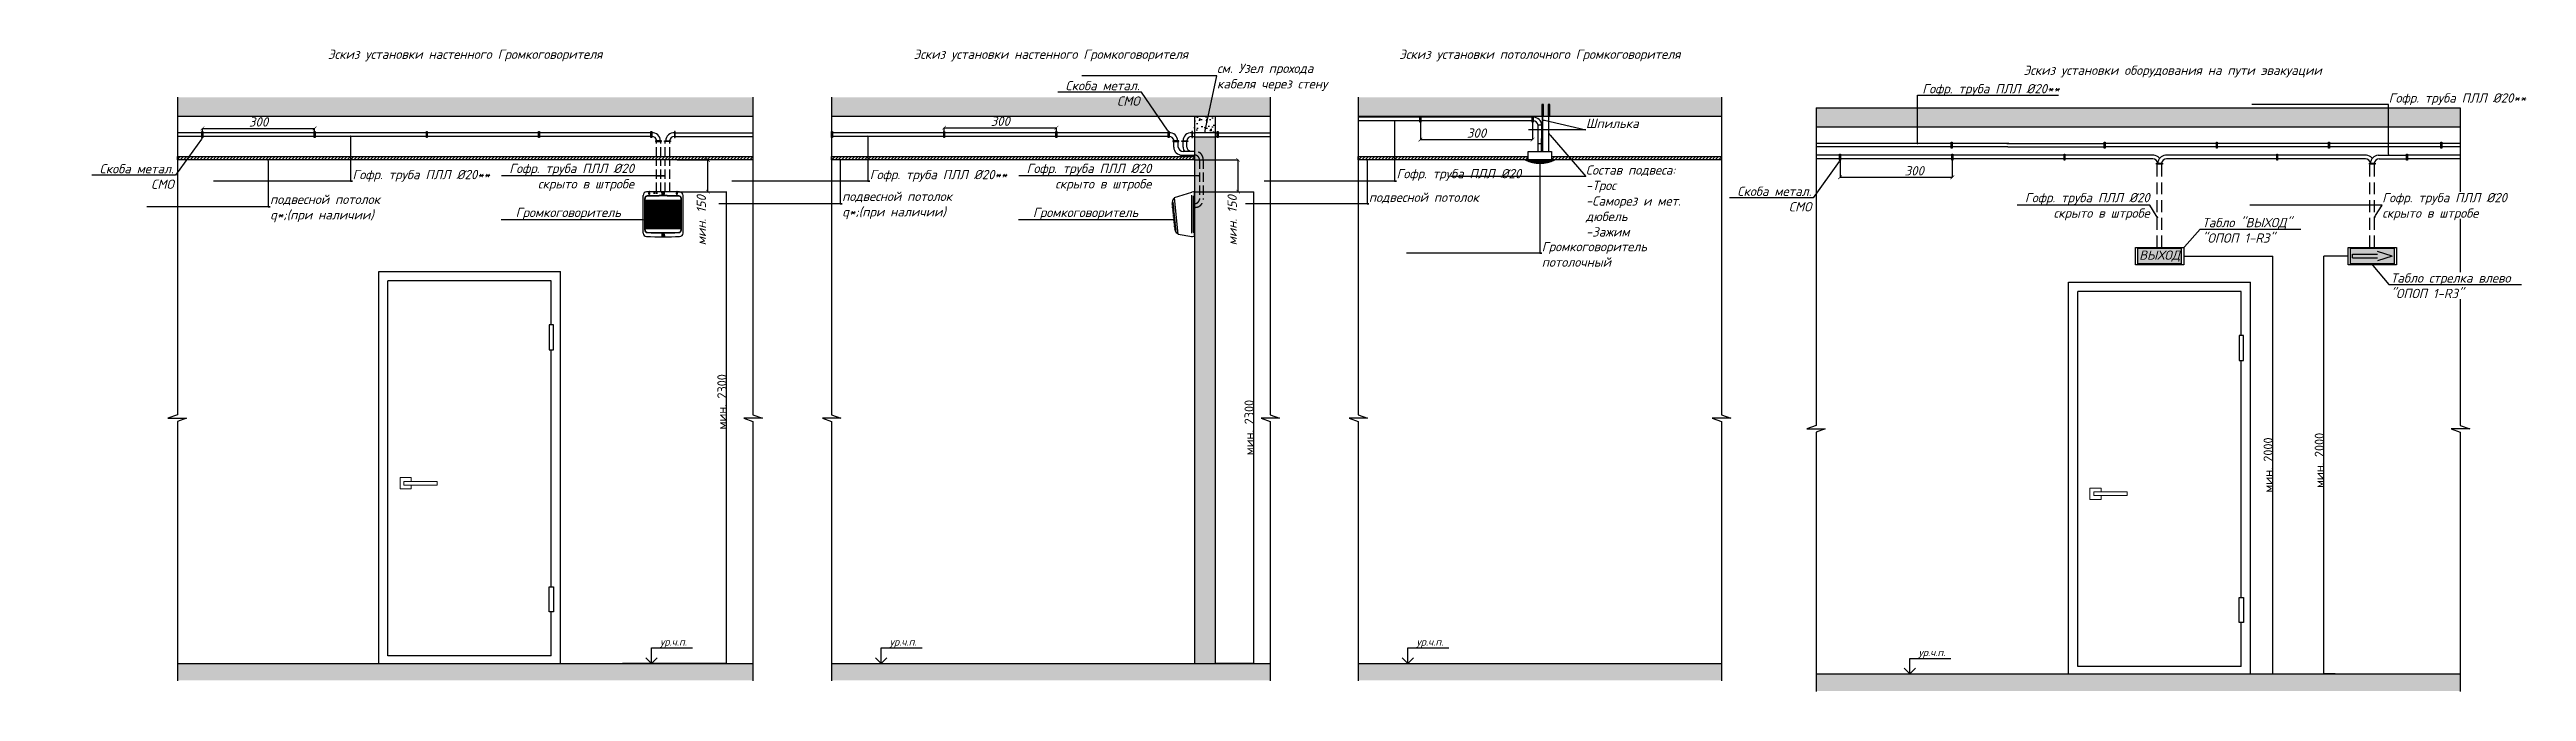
# Model space of a CAD drawing. Extents: x -152830 to 1281226, y -304852 to -2349.
# Drawn here: x 1075111 to 1141825, y -119287 to -102003 of the extents above; entities that cross this region are included whole.
import ezdxf
from ezdxf import colors
from ezdxf.entities.mleader import LeaderData, LeaderLine
from ezdxf.math import Vec2, Vec3

# ---------------------------------------------------------------- set-up
doc = ezdxf.new("R2010")
doc.units = 0
doc.header["$LTSCALE"] = 100
doc.header["$PDMODE"] = 1
doc.header["$PDSIZE"] = 200
doc.linetypes.add('DASHED', pattern=[19.05, 12.7, -6.35])
doc.linetypes.add('GOST2.303 4', pattern=[7, 5, -2, 0])
doc.layers.get('Defpoints').update_dxf_attribs({"color": 42})
doc.styles.add('BDG_GOST_Common_R', font='GOST_Common.ttf')
doc.styles.add('OlympDesign', font='isocpeui.ttf', dxfattribs={"height": 250})
doc.linetypes.add('зигзаг', pattern='A,0.00254,-5.08,[131,ltypeshp.shx,S=5.08,R=0,X=-5.08,Y=0],-10.16,[131,ltypeshp.shx,S=5.08,R=180,X=5.08,Y=0],-5.08', length=20.32254)
doc.dimstyles.new('BDG_D_1-4', dxfattribs={"dimtxt": 2.5, "dimasz": 2, "dimexe": 1, "dimexo": 0.5, "dimgap": 0.5, "dimtad": 1, "dimdec": 4, "dimlfac": 4, "dimdsep": 46, "dimtxsty": 'BDG_GOST_Common_R', "dimblk": 'ARCHTICK', "dimcen": 0, "dimclrd": 256, "dimclre": 256, "dimclrt": 256, "dimadec": 4, "dimazin": 2, "dimtfac": 1, "dimtdec": 4, "dimtofl": 0, "dimtmove": 1, "dimatfit": 3, "dimfxl": 1, "dimtolj": 1, "dimtzin": 0, "dimlwd": -1, "dimlwe": -1, "dimarcsym": 0})

msp = doc.modelspace()

# ---------------------------------------------------------------- texts
at = {"linetype": 'Continuous', "char_height": 250, "attachment_point": 5, "style": 'OlympDesign'}
for s, insert in [('Эскиз установки настенного Громкоговорителя', (1086304.743245, -102162.99236)), ('Эскиз установки настенного Громкоговорителя', (1102079.948463, -102162.99236)), ('Эскиз установки потолочного Громкоговорителя', (1115249.242998, -102162.99236)), ('Эскиз установки оборудования на пути эвакуации', (1132295.224765, -102594.601789))]:
    msp.add_mtext_dynamic_manual_height_columns(s, width=9839.8893077, gutter_width=1, heights=[0], dxfattribs=dict(at, insert=insert))
at = {"color": 18, "true_color": 0x000000, "insert": (1131943.97428, -107565.0706), "char_height": 250, "width": 1300, "attachment_point": 5, "style": 'OlympDesign'}
msp.add_mtext('ВЫХОД', dxfattribs=at)

# ---------------------------------------------------------------- blocks, each defined once
blk = doc.blocks.new('_Open90')
at = {"color": 0, "linetype": 'ByBlock', "lineweight": -2}
for p, q in [((0, 0), (-1, 0)), ((-0.5, 0.5), (0, 0)), ((0, 0), (-0.5, -0.5))]:
    blk.add_line(p, q, dxfattribs=at)
blk = doc.blocks.new('_ArchTick')
at = {"color": 0, "linetype": 'ByBlock', "const_width": 0.15}
blk.add_lwpolyline([(-0.5, -0.5), (0.5, 0.5)], dxfattribs=at)
blk = doc.blocks.new('*D289')
at = {"transparency": 16777216}
for p, q in [((1092012, -105830), (1093349, -105830)), ((1093348, -118530), (1093348, -105830)), ((1090543, -118530), (1093349, -118530))]:
    blk.add_line(p, q, dxfattribs=at)
at = {"layer": 'Defpoints', "color": 0, "transparency": 16777216}
for p in [(1092011, -105830), (1093348, -105830), (1090542, -118530)]:
    blk.add_point(p, dxfattribs=at)
at = {"transparency": 16777216, "xscale": 2, "yscale": 2, "zscale": 2}
for p, rotation in [((1093348, -105830), 90), ((1093348, -118530), 270)]:
    blk.add_blockref('_ArchTick', p, dxfattribs=dict(at, rotation=rotation))
at = {"transparency": 16777216, "insert": (1093222, -111488), "char_height": 2.5, "width": 1514.57, "attachment_point": 5, "rotation": 90, "style": 'BDG_GOST_Common_R'}
blk.add_mtext('\\A1;{\\H100x;мин. 2300}', dxfattribs=at)
blk = doc.blocks.new('_Dot')
at = {"color": 0, "linetype": 'ByBlock', "lineweight": -2}
blk.add_line((-0.5, 0), (-1, 0), dxfattribs=at)
at = {"color": 0, "linetype": 'ByBlock', "const_width": 0.5}
blk.add_lwpolyline([(-0.25, 0, 1), (0.25, 0, 1)], format="xyb", close=True, dxfattribs=at)
blk = doc.blocks.new('*D290')
at = {"transparency": 16777216}
for p, q in [((1079229, -104213), (1079229, -104126)), ((1079229, -104127), (1082251, -104127)), ((1082251, -104213), (1082251, -104126))]:
    blk.add_line(p, q, dxfattribs=at)
at = {"layer": 'Defpoints', "color": 0, "transparency": 16777216}
for p in [(1079229, -104213), (1082251, -104127), (1082251, -104213)]:
    blk.add_point(p, dxfattribs=at)
at = {"transparency": 16777216, "xscale": 100, "yscale": 100, "zscale": 100, "rotation": 180}
blk.add_blockref('_ArchTick', (1079229, -104127), dxfattribs=at)
at = {"transparency": 16777216, "xscale": 100, "yscale": 100, "zscale": 100}
blk.add_blockref('_ArchTick', (1082251, -104127), dxfattribs=at)
at = {"transparency": 16777216, "insert": (1080740, -103952), "char_height": 250, "attachment_point": 5, "style": 'OlympDesign'}
blk.add_mtext('\\A1;300', dxfattribs=at)
blk = doc.blocks.new('*D300')
at = {"transparency": 16777216}
for p, q in [((1092012, -104973), (1092842, -104973)), ((1092841, -105830), (1092841, -104973)), ((1092012, -105830), (1092842, -105830))]:
    blk.add_line(p, q, dxfattribs=at)
at = {"layer": 'Defpoints', "color": 0, "transparency": 16777216}
for p in [(1092011, -104973), (1092841, -104973), (1092011, -105830)]:
    blk.add_point(p, dxfattribs=at)
at = {"transparency": 16777216, "xscale": 100, "yscale": 100, "zscale": 100}
for p, rotation in [((1092841, -104973), 90), ((1092841, -105830), 270)]:
    blk.add_blockref('_ArchTick', p, dxfattribs=dict(at, rotation=rotation))
at = {"transparency": 16777216, "insert": (1092666, -106599), "char_height": 250, "attachment_point": 5, "rotation": 90, "style": 'OlympDesign'}
blk.add_mtext('\\A1;мин. 150', dxfattribs=at)
blk = doc.blocks.new('*D294')
at = {"transparency": 16777216}
for p, q in [((1105952, -105830), (1107548, -105830)), ((1107547, -118530), (1107547, -105830)), ((1106509, -118530), (1107548, -118530))]:
    blk.add_line(p, q, dxfattribs=at)
at = {"layer": 'Defpoints', "color": 0, "transparency": 16777216}
for p in [(1105952, -105830), (1107547, -105830), (1106508, -118530)]:
    blk.add_point(p, dxfattribs=at)
at = {"transparency": 16777216, "xscale": 2, "yscale": 2, "zscale": 2}
for p, rotation in [((1107547, -105830), 90), ((1107547, -118530), 270)]:
    blk.add_blockref('_ArchTick', p, dxfattribs=dict(at, rotation=rotation))
at = {"transparency": 16777216, "insert": (1107421, -112180), "char_height": 2.5, "width": 1514.57, "attachment_point": 5, "rotation": 90, "style": 'BDG_GOST_Common_R'}
blk.add_mtext('\\A1;{\\H100x;мин. 2300}', dxfattribs=at)
blk = doc.blocks.new('*D295')
at = {"transparency": 16777216}
for p, q in [((1105952, -104973), (1107124, -104973)), ((1107123, -105830), (1107123, -104973)), ((1105952, -105830), (1107124, -105830))]:
    blk.add_line(p, q, dxfattribs=at)
at = {"layer": 'Defpoints', "color": 0, "transparency": 16777216}
for p in [(1105952, -104973), (1107123, -104973), (1105952, -105830)]:
    blk.add_point(p, dxfattribs=at)
at = {"transparency": 16777216, "xscale": 100, "yscale": 100, "zscale": 100}
for p, rotation in [((1107123, -104973), 90), ((1107123, -105830), 270)]:
    blk.add_blockref('_ArchTick', p, dxfattribs=dict(at, rotation=rotation))
at = {"transparency": 16777216, "insert": (1106965, -106600), "char_height": 250, "attachment_point": 5, "rotation": 90, "style": 'OlympDesign'}
blk.add_mtext('\\A1;мин. 150', dxfattribs=at)
blk = doc.blocks.new('*D296')
at = {"transparency": 16777216}
for p, q in [((1099206, -104213), (1099206, -104107)), ((1099206, -104108), (1102229, -104108)), ((1102229, -104213), (1102229, -104107))]:
    blk.add_line(p, q, dxfattribs=at)
at = {"layer": 'Defpoints', "color": 0, "transparency": 16777216}
for p in [(1099206, -104213), (1102229, -104108), (1102229, -104213)]:
    blk.add_point(p, dxfattribs=at)
at = {"transparency": 16777216, "xscale": 100, "yscale": 100, "zscale": 100, "rotation": 180}
blk.add_blockref('_ArchTick', (1099206, -104108), dxfattribs=at)
at = {"transparency": 16777216, "xscale": 100, "yscale": 100, "zscale": 100}
blk.add_blockref('_ArchTick', (1102229, -104108), dxfattribs=at)
at = {"transparency": 16777216, "insert": (1100718, -103933), "char_height": 250, "attachment_point": 5, "style": 'OlympDesign'}
blk.add_mtext('\\A1;300', dxfattribs=at)
blk = doc.blocks.new('*D297')
at = {"transparency": 16777216}
for p, q in [((1112034, -103955), (1112034, -104428)), ((1115056, -103955), (1115056, -104428)), ((1112034, -104427), (1115056, -104427))]:
    blk.add_line(p, q, dxfattribs=at)
at = {"layer": 'Defpoints', "color": 0, "transparency": 16777216}
for p in [(1112034, -103954), (1115056, -103954), (1115056, -104427)]:
    blk.add_point(p, dxfattribs=at)
at = {"transparency": 16777216, "xscale": 100, "yscale": 100, "zscale": 100, "rotation": 180}
blk.add_blockref('_ArchTick', (1112034, -104427), dxfattribs=at)
at = {"transparency": 16777216, "xscale": 100, "yscale": 100, "zscale": 100}
blk.add_blockref('_ArchTick', (1115056, -104427), dxfattribs=at)
at = {"transparency": 16777216, "insert": (1113545, -104252), "char_height": 250, "attachment_point": 5, "style": 'OlympDesign'}
blk.add_mtext('\\A1;300', dxfattribs=at)
blk = doc.blocks.new('*D298')
at = {"transparency": 16777216}
for p, q in [((1132594, -107565), (1134995, -107565)), ((1134994, -118815), (1134994, -107565)), ((1134394, -118815), (1134995, -118815))]:
    blk.add_line(p, q, dxfattribs=at)
at = {"layer": 'Defpoints', "color": 0, "transparency": 16777216}
for p in [(1132594, -107565), (1134994, -107565), (1134394, -118815)]:
    blk.add_point(p, dxfattribs=at)
at = {"transparency": 16777216, "xscale": 2, "yscale": 2, "zscale": 2}
for p, rotation in [((1134994, -107565), 90), ((1134994, -118815), 270)]:
    blk.add_blockref('_ArchTick', p, dxfattribs=dict(at, rotation=rotation))
at = {"transparency": 16777216, "insert": (1134868, -113190), "char_height": 2.5, "attachment_point": 5, "rotation": 90, "style": 'BDG_GOST_Common_R'}
blk.add_mtext('\\A1;{\\H100x;мин. 2000}', dxfattribs=at)
blk = doc.blocks.new('*D299')
at = {"transparency": 16777216}
for p, q in [((1137022, -107565), (1136370, -107565)), ((1136371, -118815), (1136371, -107565)), ((1136668, -118815), (1136370, -118815))]:
    blk.add_line(p, q, dxfattribs=at)
at = {"layer": 'Defpoints', "color": 0, "transparency": 16777216}
for p in [(1136371, -107565), (1137022, -107565), (1136668, -118815)]:
    blk.add_point(p, dxfattribs=at)
at = {"transparency": 16777216, "xscale": 2, "yscale": 2, "zscale": 2}
for p, rotation in [((1136371, -107565), 90), ((1136371, -118815), 270)]:
    blk.add_blockref('_ArchTick', p, dxfattribs=dict(at, rotation=rotation))
at = {"transparency": 16777216, "insert": (1136246, -113065), "char_height": 2.5, "width": 1477.53, "attachment_point": 5, "rotation": 90, "style": 'BDG_GOST_Common_R'}
blk.add_mtext('\\A1;{\\H100x;мин. 2000}', dxfattribs=at)
blk = doc.blocks.new('*D302')
at = {"transparency": 16777216}
for p, q in [((1123338, -104980), (1123338, -105444)), ((1126361, -104980), (1126361, -105444)), ((1123338, -105443), (1126361, -105443))]:
    blk.add_line(p, q, dxfattribs=at)
at = {"layer": 'Defpoints', "color": 0, "transparency": 16777216}
for p in [(1123338, -104979), (1126361, -104979), (1126361, -105443)]:
    blk.add_point(p, dxfattribs=at)
at = {"transparency": 16777216, "xscale": 100, "yscale": 100, "zscale": 100, "rotation": 180}
blk.add_blockref('_ArchTick', (1123338, -105443), dxfattribs=at)
at = {"transparency": 16777216, "xscale": 100, "yscale": 100, "zscale": 100}
blk.add_blockref('_ArchTick', (1126361, -105443), dxfattribs=at)
at = {"transparency": 16777216, "insert": (1125335, -105268), "char_height": 250, "attachment_point": 5, "style": 'OlympDesign'}
blk.add_mtext('\\A1;300', dxfattribs=at)

# ---------------------------------------------------------------- dimensions: what is measured, and where the dimension line sits
for base, p1, p2, picture, middle in [((1082250.916398, -104126.869439), (1079228.504163, -104213.293381), (1082250.916398, -104213.293381), '*D290', (1080739.71028, -103951.869439)), ((1102228.817481, -104107.984788), (1099206.405247, -104213.293381), (1102228.817481, -104213.293381), '*D296', (1100717.611364, -103932.984788)), ((1115056.007236, -104426.619376), (1112033.595002, -103954.440728), (1115056.007236, -103954.440728), '*D297', (1113544.801119, -104251.619376))]:
    dim = msp.add_linear_dim(base=base, p1=p1, p2=p2, text='300', dimstyle='BDG_D_1-4', override={"dimtxt": 250, "dimasz": 100, "dimgap": 50, "dimdec": 0, "dimlfac": 0.1, "dimtxsty": 'OlympDesign'})
    dim.commit()
    dim.dimension.update_dxf_attribs({"geometry": picture, "text_midpoint": middle})
for base, p1, p2, picture, middle in [((1092840.678847, -104972.977972), (1092011.3847, -105829.664009), (1092011.3847, -104972.977972), '*D300', (1092841.178847, -106599.430217)), ((1107123.455691, -104973.439792), (1105951.970311, -105830.12583), (1105951.970311, -104973.439792), '*D295', (1107139.810438, -106599.892037))]:
    dim = msp.add_linear_dim(base=base, p1=p1, p2=p2, angle=90, text='мин. 150', dimstyle='BDG_D_1-4', override={"dimtxt": 250, "dimasz": 100, "dimgap": 50, "dimdec": 0, "dimlfac": 0.2, "dimtxsty": 'OlympDesign'})
    dim.commit()
    dim.dimension.update_dxf_attribs({"geometry": picture, "text_midpoint": middle, "dimtype": 160})
dim = msp.add_linear_dim(base=(1126360.504079, -105442.773464), p1=(1123338.091845, -104979.210519), p2=(1126360.504079, -104979.210519), text='300', dimstyle='BDG_D_1-4', override={"dimtxt": 250, "dimasz": 100, "dimgap": 50, "dimdec": 0, "dimlfac": 0.1, "dimtxsty": 'OlympDesign'})
dim.commit()
dim.dimension.update_dxf_attribs({"geometry": '*D302', "text_midpoint": (1125334.796019, -105442.773464), "dimtype": 160})
for base, p1, p2, text, picture, middle in [((1093347.901097, -105829.664009), (1090542.399815, -118530.457371), (1092011.3847, -105829.664009), '{\\H100x;мин. 2300}', '*D289', (1093347.901097, -111488.036325)), ((1107546.513149, -105830.12583), (1106508.372797, -118530.457371), (1105951.970311, -105830.12583), '{\\H100x;мин. 2300}', '*D294', (1107546.513149, -112180.2916)), ((1134993.602889, -107565.0706), (1134393.97428, -118815.0706), (1132593.97428, -107565.0706), '{\\H100x;мин. 2000}', '*D298', (1134993.102889, -113190.0706)), ((1136371.258288, -107565.0706), (1136668.261795, -118815.0706), (1137022.153271, -107565.0706), '{\\H100x;мин. 2000}', '*D299', (1136371.258288, -113065.0706))]:
    dim = msp.add_linear_dim(base=base, p1=p1, p2=p2, angle=90, text=text, dimstyle='BDG_D_1-4')
    dim.commit()
    dim.dimension.update_dxf_attribs({"geometry": picture, "text_midpoint": middle, "dimtype": 160})

# ---------------------------------------------------------------- hatches: boundary and pattern name
h = msp.add_hatch()
h.set_pattern_fill('AR-CONC', color=252, scale=2.017466)
h.set_pattern_definition([(50, (-2108184.78, -4859851.33), (367.551467, -32.156571), [38.432737, -422.760105]), (355, (-2108184.78, -4859851.33), (-71.102422, 385.450785), [30.74619, -338.209263]), (100.451445, (-2108154.15, -4859854), (296.449043, 353.294198), [32.6628, -359.291102]), (46.1842, (-2108184.8, -4859748.84), (546.892884, -84.818988), [57.649105, -634.14016]), (96.635558, (-2108139.2, -4859755.9), (478.954887, 499.17392), [48.99422, -538.93714]), (351.184151, (-2108184.8, -4859748.84), (478.95489, 499.17392), [46.11922, -507.311585]), (21, (-2108133.54, -4859774.47), (305.876955, -206.316611), [38.432737, -422.760105]), (326, (-2108133.54, -4859774.47), (124.683522, 371.593051), [30.74619, -338.208084]), (71.451445, (-2108108.05, -4859791.66), (430.560476, 165.276442), [32.6628, -359.290483]), (37.5, (-2108184.78, -4859851.33), (6.2311536, 170.5869583), [0, -334.108592, 0, -343.332449, 0, -339.489175]), (7.5, (-2108184.78, -4859851.33), (134.8064307, 202.1109536), [0, -195.7507396, 0, -326.422045, 0, -129.390214]), (327.5, (-2108299.05, -4859851.33), (273.5494835, -11.557549), [0, -128.109123, 0, -399.700463, 0, -530.371768]), (317.5, (-2108350.3, -4859851.33), (298.845661, 51.297094), [0, -166.54186, 0, -265.442102, 0, -376.640821])])
h.paths.add_polyline_path([(1078554.159191, -103287.821266), (1078554.159191, -103795.452077), (1094055.327299, -103795.452077), (1094055.327299, -103287.821266)])
h = msp.add_hatch()
h.set_pattern_fill('AR-CONC', color=252, scale=2.017466)
h.set_pattern_definition([(50, (-2094251.7, -4859851.33), (367.551467, -32.156571), [38.432737, -422.760105]), (355, (-2094251.7, -4859851.33), (-71.102422, 385.450785), [30.74619, -338.209263]), (100.451445, (-2094221.07, -4859854), (296.449043, 353.294198), [32.6628, -359.291102]), (46.1842, (-2094251.7, -4859748.84), (546.892884, -84.818988), [57.649105, -634.14016]), (96.635558, (-2094206.13, -4859755.9), (478.954887, 499.17392), [48.99422, -538.93714]), (351.184151, (-2094251.7, -4859748.84), (478.95489, 499.17392), [46.11922, -507.311585]), (21, (-2094200.46, -4859774.47), (305.876955, -206.316611), [38.432737, -422.760105]), (326, (-2094200.46, -4859774.47), (124.683522, 371.593051), [30.74619, -338.208084]), (71.451445, (-2094174.97, -4859791.66), (430.560476, 165.276442), [32.6628, -359.290483]), (37.5, (-2094251.7, -4859851.33), (6.2311536, 170.5869583), [0, -334.108592, 0, -343.332449, 0, -339.489175]), (7.5, (-2094251.7, -4859851.33), (134.8064307, 202.1109536), [0, -195.7507396, 0, -326.422045, 0, -129.390214]), (327.5, (-2094365.98, -4859851.33), (273.5494835, -11.557549), [0, -128.109123, 0, -399.700463, 0, -530.371768]), (317.5, (-2094417.22, -4859851.33), (298.845661, 51.297094), [0, -166.54186, 0, -265.442102, 0, -376.640821])])
h.paths.add_polyline_path([(1096171.493013, -103287.821266), (1096171.493013, -103795.452077), (1107988.403914, -103795.452077), (1107988.403914, -103287.821266)])
h = msp.add_hatch()
h.set_pattern_fill('AR-CONC', color=252, scale=2.017466)
h.set_pattern_definition([(50, (-2080064.2, -4859851.33), (367.551467, -32.156571), [38.432737, -422.760105]), (355, (-2080064.2, -4859851.33), (-71.102422, 385.450785), [30.74619, -338.209263]), (100.451445, (-2080033.56, -4859854), (296.449043, 353.294198), [32.6628, -359.291102]), (46.1842, (-2080064.2, -4859748.84), (546.892884, -84.818988), [57.649105, -634.14016]), (96.635558, (-2080018.6, -4859755.9), (478.954887, 499.17392), [48.99422, -538.93714]), (351.184151, (-2080064.2, -4859748.84), (478.95489, 499.17392), [46.11922, -507.311585]), (21, (-2080012.95, -4859774.47), (305.876955, -206.316611), [38.432737, -422.760105]), (326, (-2080012.95, -4859774.47), (124.683522, 371.593051), [30.74619, -338.208084]), (71.451445, (-2079987.46, -4859791.66), (430.560476, 165.276442), [32.6628, -359.290483]), (37.5, (-2080064.19, -4859851.33), (6.2311536, 170.5869583), [0, -334.108592, 0, -343.332449, 0, -339.489175]), (7.5, (-2080064.2, -4859851.33), (134.8064307, 202.1109536), [0, -195.7507396, 0, -326.422045, 0, -129.390214]), (327.5, (-2080178.47, -4859851.33), (273.5494835, -11.557549), [0, -128.109123, 0, -399.700463, 0, -530.371768]), (317.5, (-2080229.7, -4859851.33), (298.845661, 51.297094), [0, -166.54186, 0, -265.442102, 0, -376.640821])])
h.paths.add_polyline_path([(1120139.481647, -103795.452077), (1120139.481647, -103287.821266), (1110359.004349, -103287.821266), (1110359.004349, -103795.452077)])
h = msp.add_hatch()
h.set_pattern_fill('AR-CONC', color=252, scale=2.017466)
h.set_pattern_definition([(50, (626992.9, -244408.46), (367.55147, -32.15657), [38.43274, -422.7601]), (355, (626992.9, -244408.46), (-71.10242, 385.45078), [30.7462, -338.20926]), (100.451445, (627023.53, -244411.14), (296.44904, 353.2942), [32.6628, -359.2911]), (46.1842, (626992.9, -244305.97), (546.8929, -84.819), [57.6491, -634.14016]), (96.63556, (627038.47, -244313.04), (478.9549, 499.1739), [48.9942, -538.93714]), (351.18415, (626992.9, -244305.97), (478.9549, 499.1739), [46.1192, -507.3116]), (21, (627044.14, -244331.6), (305.87696, -206.31661), [38.43274, -422.7601]), (326, (627044.14, -244331.6), (124.68352, 371.59305), [30.7462, -338.20808]), (71.451445, (627069.63, -244348.8), (430.56048, 165.27644), [32.6628, -359.29048]), (37.5, (626992.9, -244408.46), (6.231154, 170.58696), [0, -334.10859, 0, -343.33245, 0, -339.489175]), (7.5, (626992.9, -244408.46), (134.80643, 202.110954), [0, -195.75074, 0, -326.422045, 0, -129.390214]), (327.5, (626878.62, -244408.46), (273.549483, -11.55755), [0, -128.10912, 0, -399.70046, 0, -530.37177]), (317.5, (626827.38, -244408.46), (298.84566, 51.29709), [0, -166.54186, 0, -265.4421, 0, -376.64082])])
h.paths.add_polyline_path([(1106508.372797, -103795.66797), (1105952.810326, -103795.452077), (1105951.970311, -104234.3556), (1106508.372797, -104234.546186)])
h = msp.add_hatch()
h.set_pattern_fill('AR-CONC', color=252, scale=2.017466)
h.set_pattern_definition([(50, (-2062196.7, -4860135.94), (367.551467, -32.156571), [38.432737, -422.760105]), (355, (-2062196.7, -4860135.94), (-71.102422, 385.450785), [30.74619, -338.209263]), (100.451445, (-2062166.08, -4860138.62), (296.449043, 353.294198), [32.6628, -359.291102]), (46.1842, (-2062196.7, -4860033.46), (546.892884, -84.818988), [57.649105, -634.14016]), (96.635558, (-2062151.14, -4860040.5), (478.954887, 499.17392), [48.99422, -538.93714]), (351.184151, (-2062196.7, -4860033.46), (478.95489, 499.17392), [46.11922, -507.311585]), (21, (-2062145.47, -4860059.08), (305.876955, -206.316611), [38.432737, -422.760105]), (326, (-2062145.47, -4860059.08), (124.683522, 371.593051), [30.74619, -338.208084]), (71.451445, (-2062119.98, -4860076.27), (430.560476, 165.276442), [32.6628, -359.290483]), (37.5, (-2062196.71, -4860135.94), (6.2311536, 170.5869583), [0, -334.108592, 0, -343.332449, 0, -339.489175]), (7.5, (-2062196.71, -4860135.94), (134.8064307, 202.1109536), [0, -195.7507396, 0, -326.422045, 0, -129.390214]), (327.5, (-2062310.98, -4860135.94), (273.5494835, -11.557549), [0, -128.109123, 0, -399.700463, 0, -530.371768]), (317.5, (-2062362.23, -4860135.94), (298.845661, 51.297094), [0, -166.54186, 0, -265.442102, 0, -376.640821])])
h.paths.add_polyline_path([(1140043.39712, -104080.065306), (1140043.39712, -103572.434494), (1122692.266854, -103572.434494), (1122692.266854, -104080.065306)])
h = msp.add_hatch()
h.set_pattern_fill('AR-CONC', color=252, scale=2.017466)
h.set_pattern_definition([(50, (626938.2, -244408.46), (367.55147, -32.15657), [38.43274, -422.7601]), (355, (626938.2, -244408.46), (-71.10242, 385.45078), [30.7462, -338.20926]), (100.451445, (626968.84, -244411.14), (296.44904, 353.2942), [32.6628, -359.2911]), (46.1842, (626938.2, -244305.97), (546.8929, -84.819), [57.6491, -634.14016]), (96.63556, (626983.8, -244313.04), (478.9549, 499.1739), [48.9942, -538.93714]), (351.18415, (626938.2, -244305.97), (478.9549, 499.1739), [46.1192, -507.3116]), (21, (626989.46, -244331.6), (305.87696, -206.31661), [38.43274, -422.7601]), (326, (626989.46, -244331.6), (124.68352, 371.59305), [30.7462, -338.20808]), (71.451445, (627014.95, -244348.8), (430.56048, 165.27644), [32.6628, -359.29048]), (37.5, (626938.21, -244408.46), (6.231154, 170.58696), [0, -334.10859, 0, -343.33245, 0, -339.489175]), (7.5, (626938.21, -244408.46), (134.80643, 202.110954), [0, -195.75074, 0, -326.422045, 0, -129.390214]), (327.5, (626823.94, -244408.46), (273.549483, -11.55755), [0, -128.10912, 0, -399.70046, 0, -530.37177]), (317.5, (626772.7, -244408.46), (298.84566, 51.29709), [0, -166.54186, 0, -265.4421, 0, -376.64082])])
h.paths.add_polyline_path([(1106508.372797, -104351.830708), (1105951.970311, -104351.621546), (1105951.970311, -118530.457371), (1106508.372797, -118530.457371)])
at = {"linetype": 'Continuous'}
h = msp.add_hatch(dxfattribs=at)
h.set_pattern_fill('ANSI31', color=256, scale=498.718082, style=0)
h.set_pattern_definition([(45, (1079121.606, -110037.78), (-44.08087, 44.08087), [])])
h.paths.add_polyline_path([(1078554.159191, -104883.729041), (1078554.159191, -104972.977972), (1094055.327299, -104972.977972), (1094055.327299, -104883.729041)])
h = msp.add_hatch(dxfattribs=at)
h.set_pattern_fill('ANSI31', color=256, scale=498.718082, style=0)
h.set_pattern_definition([(45, (1093054.68, -110037.78), (-44.08087, 44.08087), [])])
h.paths.add_polyline_path([(1096171.493013, -104883.729041), (1096171.493013, -104972.977972), (1105951.970311, -104973.439792), (1105951.970311, -104884.190862)])
h = msp.add_hatch(dxfattribs=at)
h.set_pattern_fill('ANSI31', color=256, scale=498.718082, style=0)
h.set_pattern_definition([(45, (1107242.194, -110037.78), (-44.08087, 44.08087), [])])
h.paths.add_polyline_path([(1114940.85007, -104973.19432), (1114940.85007, -104883.945389), (1110359.004349, -104883.729041), (1110359.004349, -104972.977972)])
h.paths.add_polyline_path([(1115567.847068, -104883.974995), (1115567.847068, -104973.19432), (1114940.85007, -104973.19432), (1120139.481647, -104973.439792), (1120139.481647, -104884.190862)])
at = {"ltscale": 100}
h = msp.add_hatch(dxfattribs=at)
h.set_pattern_fill('ANSI37', color=256, scale=7.04)
h.set_pattern_definition([(45, (-5014132.863, -2807283.186), (-15.80525077, 15.80525077), []), (135, (-5014132.863, -2807283.186), (-15.80525077, -15.80525077), [])])
h.paths.add_polyline_path([(1115652.211298, -104973.19432), (1115599.196918, -104973.19432), (1114909.50022, -104973.19432), (1114856.740717, -104973.19432, 0.2435598877)])
h = msp.add_hatch(color=100)
h.dxf.hatch_style = 1
h.paths.add_polyline_path([(1131358.97428, -107353.5706), (1132528.97428, -107353.5706), (1132528.97428, -107776.5706), (1131358.97428, -107776.5706)])
h = msp.add_hatch(color=100)
h.dxf.hatch_style = 1
h.paths.add_polyline_path([(1137087.153271, -107353.5706), (1137087.153271, -107776.5706), (1138257.153271, -107776.5706), (1138257.153271, -107353.5706)])
at = {"true_color": 0x000000}
h = msp.add_hatch(color=18, dxfattribs=at)
h.dxf.hatch_style = 1
h.paths.add_polyline_path([(1137814.179228, -107615.0706), (1137814.179228, -107690.0706), (1138207.153271, -107565.0706), (1137814.179228, -107440.0706), (1137814.179228, -107515.0706), (1137137.153271, -107515.0706), (1137137.153271, -107615.0706)])
h = msp.add_hatch()
h.set_pattern_fill('AR-CONC', color=252, scale=2.017466)
h.set_pattern_definition([(50, (-2108184.78, -4875042.38), (367.551467, -32.156571), [38.432737, -422.760105]), (355, (-2108184.78, -4875042.38), (-71.102422, 385.450785), [30.74619, -338.209263]), (100.451445, (-2108154.15, -4875045.06), (296.449043, 353.294198), [32.6628, -359.291102]), (46.1842, (-2108184.8, -4874939.9), (546.892884, -84.818988), [57.649105, -634.14016]), (96.635558, (-2108139.2, -4874946.96), (478.954887, 499.17392), [48.99422, -538.93714]), (351.184151, (-2108184.8, -4874939.9), (478.95489, 499.17392), [46.11922, -507.311585]), (21, (-2108133.54, -4874965.52), (305.876955, -206.316611), [38.432737, -422.760105]), (326, (-2108133.54, -4874965.5), (124.683522, 371.593051), [30.74619, -338.208084]), (71.451445, (-2108108.05, -4874982.7), (430.560476, 165.276442), [32.6628, -359.290483]), (37.5, (-2108184.78, -4875042.38), (6.2311536, 170.5869583), [0, -334.108592, 0, -343.332449, 0, -339.489175]), (7.5, (-2108184.78, -4875042.38), (134.8064307, 202.1109536), [0, -195.7507396, 0, -326.422045, 0, -129.390214]), (327.5, (-2108299.05, -4875042.38), (273.5494835, -11.557549), [0, -128.109123, 0, -399.700463, 0, -530.371768]), (317.5, (-2108350.3, -4875042.38), (298.845661, 51.297094), [0, -166.54186, 0, -265.442102, 0, -376.640821])])
h.paths.add_polyline_path([(1078554.159191, -118530.457371), (1078554.159191, -118986.501587), (1094055.327299, -118986.501587), (1094055.327299, -118530.457371)])
h = msp.add_hatch()
h.set_pattern_fill('AR-CONC', color=252, scale=2.017466)
h.set_pattern_definition([(50, (-2094251.7, -4875042.38), (367.551467, -32.156571), [38.432737, -422.760105]), (355, (-2094251.7, -4875042.38), (-71.102422, 385.450785), [30.74619, -338.209263]), (100.451445, (-2094221.07, -4875045.06), (296.449043, 353.294198), [32.6628, -359.291102]), (46.1842, (-2094251.7, -4874939.9), (546.892884, -84.818988), [57.649105, -634.14016]), (96.635558, (-2094206.13, -4874946.96), (478.954887, 499.17392), [48.99422, -538.93714]), (351.184151, (-2094251.7, -4874939.9), (478.95489, 499.17392), [46.11922, -507.311585]), (21, (-2094200.46, -4874965.52), (305.876955, -206.316611), [38.432737, -422.760105]), (326, (-2094200.46, -4874965.5), (124.683522, 371.593051), [30.74619, -338.208084]), (71.451445, (-2094174.97, -4874982.7), (430.560476, 165.276442), [32.6628, -359.290483]), (37.5, (-2094251.7, -4875042.38), (6.2311536, 170.5869583), [0, -334.108592, 0, -343.332449, 0, -339.489175]), (7.5, (-2094251.7, -4875042.38), (134.8064307, 202.1109536), [0, -195.7507396, 0, -326.422045, 0, -129.390214]), (327.5, (-2094365.98, -4875042.38), (273.5494835, -11.557549), [0, -128.109123, 0, -399.700463, 0, -530.371768]), (317.5, (-2094417.22, -4875042.38), (298.845661, 51.297094), [0, -166.54186, 0, -265.442102, 0, -376.640821])])
h.paths.add_polyline_path([(1096171.493013, -118530.457371), (1096171.493013, -118986.501587), (1107988.403914, -118986.501587), (1107988.403914, -118530.457371)])
h = msp.add_hatch()
h.set_pattern_fill('AR-CONC', color=252, scale=2.017466)
h.set_pattern_definition([(50, (-2080064.2, -4875042.38), (367.551467, -32.156571), [38.432737, -422.760105]), (355, (-2080064.2, -4875042.38), (-71.102422, 385.450785), [30.74619, -338.209263]), (100.451445, (-2080033.56, -4875045.06), (296.449043, 353.294198), [32.6628, -359.291102]), (46.1842, (-2080064.2, -4874939.9), (546.892884, -84.818988), [57.649105, -634.14016]), (96.635558, (-2080018.6, -4874946.96), (478.954887, 499.17392), [48.99422, -538.93714]), (351.184151, (-2080064.2, -4874939.9), (478.95489, 499.17392), [46.11922, -507.311585]), (21, (-2080012.95, -4874965.52), (305.876955, -206.316611), [38.432737, -422.760105]), (326, (-2080012.95, -4874965.5), (124.683522, 371.593051), [30.74619, -338.208084]), (71.451445, (-2079987.46, -4874982.7), (430.560476, 165.276442), [32.6628, -359.290483]), (37.5, (-2080064.19, -4875042.38), (6.2311536, 170.5869583), [0, -334.108592, 0, -343.332449, 0, -339.489175]), (7.5, (-2080064.2, -4875042.38), (134.8064307, 202.1109536), [0, -195.7507396, 0, -326.422045, 0, -129.390214]), (327.5, (-2080178.47, -4875042.38), (273.5494835, -11.557549), [0, -128.109123, 0, -399.700463, 0, -530.371768]), (317.5, (-2080229.7, -4875042.38), (298.845661, 51.297094), [0, -166.54186, 0, -265.442102, 0, -376.640821])])
h.paths.add_polyline_path([(1120139.481647, -118986.501587), (1120139.481647, -118530.457371), (1110359.004349, -118530.457371), (1110359.004349, -118986.501587)])
h = msp.add_hatch()
h.set_pattern_fill('AR-CONC', color=252, scale=2.017466)
h.set_pattern_definition([(50, (-2062196.7, -4875327), (367.551467, -32.156571), [38.432737, -422.760105]), (355, (-2062196.7, -4875327), (-71.102422, 385.450785), [30.74619, -338.209263]), (100.451445, (-2062166.08, -4875329.67), (296.449043, 353.294198), [32.6628, -359.291102]), (46.1842, (-2062196.7, -4875224.5), (546.892884, -84.818988), [57.649105, -634.14016]), (96.635558, (-2062151.14, -4875231.6), (478.954887, 499.17392), [48.99422, -538.93714]), (351.184151, (-2062196.7, -4875224.5), (478.95489, 499.17392), [46.11922, -507.311585]), (21, (-2062145.47, -4875250.13), (305.876955, -206.316611), [38.432737, -422.760105]), (326, (-2062145.47, -4875250.13), (124.683522, 371.593051), [30.74619, -338.208084]), (71.451445, (-2062119.98, -4875267.32), (430.560476, 165.276442), [32.6628, -359.290483]), (37.5, (-2062196.71, -4875327), (6.2311536, 170.5869583), [0, -334.108592, 0, -343.332449, 0, -339.489175]), (7.5, (-2062196.71, -4875327), (134.8064307, 202.1109536), [0, -195.7507396, 0, -326.422045, 0, -129.390214]), (327.5, (-2062310.98, -4875327), (273.5494835, -11.557549), [0, -128.109123, 0, -399.700463, 0, -530.371768]), (317.5, (-2062362.23, -4875327), (298.845661, 51.297094), [0, -166.54186, 0, -265.442102, 0, -376.640821])])
h.paths.add_polyline_path([(1140043.39712, -119271.114816), (1140043.39712, -118815.0706), (1122692.266854, -118815.0706), (1122692.266854, -119271.114816)])

# ---------------------------------------------------------------- linework, layer by layer
at = {"color": 252}
for p, q in [((1078554.159191, -103795.452077), (1094055.327299, -103795.452077)), ((1096171.493013, -103795.452077), (1107988.403914, -103795.452077)), ((1110359.004349, -103795.452077), (1120139.481647, -103795.452077)), ((1122692.266854, -104080.065306), (1140043.39712, -104080.065306)), ((1078554.159191, -118530.457371), (1094055.327299, -118530.457371)), ((1096171.493013, -118530.457371), (1107988.403914, -118530.457371)), ((1110359.004349, -118530.457371), (1120139.481647, -118530.457371)), ((1122692.266854, -118815.0706), (1140043.39712, -118815.0706))]:
    msp.add_line(p, q, dxfattribs=at)
at = {"linetype": 'Continuous'}
for p, q in [((1091098.517806, -106944.535706), (1091098.517806, -105929.045055)), ((1091142.002449, -106861.125949), (1091142.002449, -106013.330716)), ((1091151.320586, -106861.125949), (1091151.320586, -106013.330716)), ((1091166.850816, -106073.817855), (1091166.850816, -106055.181579)), ((1091244.501964, -105865.147478), (1091281.774515, -105865.147478)), ((1091260.342798, -105840.845775), (1091260.342798, -105829.664009)), ((1091265.933681, -105840.740169), (1091265.933681, -105829.552192)), ((1091369.986219, -105832.869449), (1091369.986219, -105836.783067)), ((1091494.228055, -105831.788545), (1091494.228055, -105835.702163)), ((1091598.591198, -105865.712778), (1091598.591198, -105831.583546)), ((1091673.1363, -105865.712778), (1091673.1363, -105831.583546)), ((1092027.225534, -105865.147478), (1091989.952983, -105865.147478)), ((1092005.793817, -105840.740169), (1092005.793817, -105829.552192)), ((1092011.3847, -105840.845775), (1092011.3847, -105829.664009)), ((1092104.876682, -106073.817855), (1092104.876682, -106055.181579)), ((1092120.406912, -106861.125949), (1092120.406912, -106013.330716)), ((1092129.725049, -106861.125949), (1092129.725049, -106013.330716)), ((1092173.209692, -106944.535706), (1092173.209692, -105930.840349)), ((1105508.800077, -106973.537734), (1105408.670669, -105994.00067)), ((1105412.830694, -105987.524639), (1105880.74564, -105838.841159)), ((1105879.56765, -106948.465116), (1105880.652684, -105926.205424)), ((1105885.351224, -105837.755983), (1105940.429004, -105829.196667)), ((1105914.046455, -105964.328207), (1105910.855155, -106907.336187)), ((1105922.758073, -105826.317528), (1105939.862713, -105823.656799)), ((1105923.323737, -105831.851254), (1105922.758073, -105826.317528)), ((1105925.138623, -105952.085727), (1105941.094916, -105950.454656)), ((1105940.429004, -105829.196667), (1105939.862713, -105823.656799)), ((1105940.429004, -105829.196667), (1105940.020108, -105950.564524)), ((1105940.429004, -105829.196667), (1105945.348521, -105834.825253)), ((1105945.348521, -105834.825253), (1105944.975939, -105946.166811)), ((1091166.850816, -106111.090406), (1091166.850816, -106092.45413)), ((1091166.850816, -106148.362957), (1091166.850816, -106129.726681)), ((1091166.850816, -106185.635508), (1091166.850816, -106166.999232)), ((1091166.850816, -106222.908059), (1091166.850816, -106204.271783)), ((1091166.850816, -106260.180609), (1091166.850816, -106241.544334)), ((1091166.850816, -106297.45316), (1091166.850816, -106278.816885)), ((1091166.850816, -106334.725711), (1091166.850816, -106316.089436)), ((1091166.850816, -106371.998262), (1091166.850816, -106353.361987)), ((1091166.850816, -106409.270813), (1091166.850816, -106390.634538)), ((1091166.850816, -106427.907089), (1091166.850816, -106446.543364)), ((1091166.850816, -106465.17964), (1091166.850816, -106483.815915)), ((1091166.850816, -106502.452191), (1091166.850816, -106521.088466)), ((1091166.850816, -106539.724742), (1091166.850816, -106558.361017)), ((1091166.850816, -106576.997293), (1091166.850816, -106595.633568)), ((1091166.850816, -106614.269844), (1091166.850816, -106632.906119)), ((1091166.850816, -106651.542395), (1091166.850816, -106670.17867)), ((1091166.850816, -106688.814946), (1091166.850816, -106707.451221)), ((1091166.850816, -106726.087497), (1091166.850816, -106744.723772)), ((1092104.876682, -106111.090406), (1092104.876682, -106092.45413)), ((1092104.876682, -106148.362957), (1092104.876682, -106129.726681)), ((1092104.876682, -106185.635508), (1092104.876682, -106166.999232)), ((1092104.876682, -106222.908059), (1092104.876682, -106204.271783)), ((1092104.876682, -106260.180609), (1092104.876682, -106241.544334)), ((1092104.876682, -106297.45316), (1092104.876682, -106278.816885)), ((1092104.876682, -106334.725711), (1092104.876682, -106316.089436)), ((1092104.876682, -106371.998262), (1092104.876682, -106353.361987)), ((1092104.876682, -106409.270813), (1092104.876682, -106390.634538)), ((1092104.876682, -106427.907089), (1092104.876682, -106446.543364)), ((1092104.876682, -106465.17964), (1092104.876682, -106483.815915)), ((1092104.876682, -106502.452191), (1092104.876682, -106521.088466)), ((1092104.876682, -106539.724742), (1092104.876682, -106558.361017)), ((1092104.876682, -106576.997293), (1092104.876682, -106595.633568)), ((1092104.876682, -106614.269844), (1092104.876682, -106632.906119)), ((1092104.876682, -106651.542395), (1092104.876682, -106670.17867)), ((1092104.876682, -106688.814946), (1092104.876682, -106707.451221)), ((1092104.876682, -106726.087497), (1092104.876682, -106744.723772)), ((1105346.397713, -106113.332946), (1105377.271003, -106111.802998)), ((1105348.281167, -106131.758227), (1105378.82548, -106127.009997)), ((1105350.16462, -106150.183508), (1105348.281167, -106131.758227)), ((1105350.16462, -106150.183508), (1105381.03791, -106148.65356)), ((1105352.048074, -106168.608789), (1105382.592387, -106163.860558)), ((1105353.931527, -106187.034069), (1105352.048074, -106168.608789)), ((1105353.931527, -106187.034069), (1105384.804817, -106185.504121)), ((1105355.814981, -106205.45935), (1105386.359294, -106200.71112)), ((1105357.698434, -106223.884631), (1105355.814981, -106205.45935)), ((1105357.698434, -106223.884631), (1105388.571724, -106222.354683)), ((1105359.581888, -106242.309912), (1105390.126201, -106237.561682)), ((1105361.465341, -106260.735193), (1105359.581888, -106242.309912)), ((1105361.465341, -106260.735193), (1105392.338631, -106259.205245)), ((1105363.348795, -106279.160474), (1105393.893108, -106274.412243)), ((1105365.232248, -106297.585754), (1105363.348795, -106279.160474)), ((1105365.232248, -106297.585754), (1105396.105538, -106296.055807)), ((1105367.115701, -106316.011035), (1105397.660015, -106311.262805)), ((1105368.999155, -106334.436316), (1105367.115701, -106316.011035)), ((1105368.999155, -106334.436316), (1105399.872445, -106332.906368)), ((1105370.882608, -106352.861597), (1105401.426921, -106348.113367)), ((1105372.766062, -106371.286878), (1105370.882608, -106352.861597)), ((1105372.766062, -106371.286878), (1105403.639351, -106369.75693)), ((1105374.649515, -106389.712159), (1105405.193828, -106384.963928)), ((1105376.532969, -106408.13744), (1105374.649515, -106389.712159)), ((1105376.532969, -106408.13744), (1105407.406258, -106406.607492)), ((1105378.82548, -106127.009997), (1105377.271003, -106111.802998)), ((1105378.416422, -106426.56272), (1105408.960735, -106421.81449)), ((1105380.299876, -106444.988001), (1105378.416422, -106426.56272)), ((1105380.299876, -106444.988001), (1105411.173165, -106443.458053)), ((1105382.592387, -106163.860558), (1105381.03791, -106148.65356)), ((1105382.183329, -106463.413282), (1105412.727642, -106458.665052)), ((1105384.066783, -106481.838563), (1105382.183329, -106463.413282)), ((1105384.066783, -106481.838563), (1105414.940072, -106480.308615)), ((1105386.359294, -106200.71112), (1105384.804817, -106185.504121)), ((1105385.950236, -106500.263844), (1105416.494549, -106495.515614)), ((1105387.833689, -106518.689125), (1105385.950236, -106500.263844)), ((1105387.833689, -106518.689125), (1105418.706979, -106517.159177)), ((1105390.126201, -106237.561682), (1105388.571724, -106222.354683)), ((1105389.717143, -106537.114406), (1105420.261456, -106532.366175)), ((1105391.600596, -106555.539686), (1105389.717143, -106537.114406)), ((1105391.600596, -106555.539686), (1105422.473886, -106554.009738)), ((1105393.893108, -106274.412243), (1105392.338631, -106259.205245)), ((1105393.48405, -106573.964967), (1105424.028363, -106569.216737)), ((1105395.367503, -106592.390248), (1105393.48405, -106573.964967)), ((1105395.367503, -106592.390248), (1105426.240793, -106590.8603)), ((1105397.660015, -106311.262805), (1105396.105538, -106296.055807)), ((1105397.250957, -106610.815529), (1105427.79527, -106606.067299)), ((1105399.13441, -106629.24081), (1105397.250957, -106610.815529)), ((1105399.13441, -106629.24081), (1105430.0077, -106627.710862)), ((1105401.426921, -106348.113367), (1105399.872445, -106332.906368)), ((1105401.017864, -106647.666091), (1105431.562177, -106642.91786)), ((1105402.901317, -106666.091372), (1105401.017864, -106647.666091)), ((1105402.901317, -106666.091372), (1105433.774607, -106664.561424)), ((1105405.193828, -106384.963928), (1105403.639351, -106369.75693)), ((1105404.784771, -106684.516652), (1105435.329084, -106679.768422)), ((1105406.668224, -106702.941933), (1105404.784771, -106684.516652)), ((1105406.668224, -106702.941933), (1105437.541514, -106701.411985)), ((1105408.960735, -106421.81449), (1105407.406258, -106406.607492)), ((1105408.551677, -106721.367214), (1105439.095991, -106716.618984)), ((1105410.435131, -106739.792495), (1105408.551677, -106721.367214)), ((1105410.435131, -106739.792495), (1105441.308421, -106738.262547)), ((1105412.727642, -106458.665052), (1105411.173165, -106443.458053)), ((1105416.494549, -106495.515614), (1105414.940072, -106480.308615)), ((1105420.261456, -106532.366175), (1105418.706979, -106517.159177)), ((1105424.028363, -106569.216737), (1105422.473886, -106554.009738)), ((1105427.79527, -106606.067299), (1105426.240793, -106590.8603)), ((1105431.562177, -106642.91786), (1105430.0077, -106627.710862)), ((1105435.329084, -106679.768422), (1105433.774607, -106664.561424)), ((1105439.095991, -106716.618984), (1105437.541514, -106701.411985)), ((1105442.862898, -106753.469545), (1105441.308421, -106738.262547)), ((1091166.850816, -106763.360048), (1091166.850816, -106781.996323)), ((1091166.850816, -106800.632599), (1091166.850816, -106819.268874)), ((1091598.591198, -107008.737675), (1091598.591198, -107042.866907)), ((1091673.1363, -107008.737675), (1091673.1363, -107042.866907)), ((1092104.876682, -106763.360048), (1092104.876682, -106781.996323)), ((1092104.876682, -106800.632599), (1092104.876682, -106819.268874)), ((1105412.318584, -106758.217776), (1105442.862898, -106753.469545)), ((1105414.202038, -106776.643057), (1105412.318584, -106758.217776)), ((1105414.202038, -106776.643057), (1105445.075328, -106775.113109)), ((1105416.085491, -106795.068337), (1105446.629804, -106790.320107)), ((1105417.968945, -106813.493618), (1105416.085491, -106795.068337)), ((1105417.968945, -106813.493618), (1105448.842234, -106811.96367)), ((1105419.852398, -106831.918899), (1105450.396711, -106827.170669)), ((1105421.735852, -106850.34418), (1105419.852398, -106831.918899)), ((1105421.735852, -106850.34418), (1105452.609141, -106848.814232)), ((1105423.619305, -106868.769461), (1105454.163618, -106864.021231)), ((1105446.629804, -106790.320107), (1105445.075328, -106775.113109)), ((1105450.396711, -106827.170669), (1105448.842234, -106811.96367)), ((1105454.163618, -106864.021231), (1105452.609141, -106848.814232)), ((1105876.083727, -107041.997178), (1105513.545823, -106978.923434)), ((1105936.333217, -107039.772969), (1105882.897394, -107042.417745)), ((1105924.458593, -106919.660747), (1105936.907941, -106918.388161)), ((1105936.748256, -106918.404484), (1105936.333217, -107039.772969)), ((1105936.333217, -107039.772969), (1105941.290988, -107034.301431)), ((1105941.66791, -106922.69878), (1105941.290988, -107034.301431))]:
    msp.add_line(p, q, dxfattribs=at)
at = {"color": 254, "linetype": 'Continuous'}
for p, q in [((1091166.850816, -106055.181579), (1092104.876682, -106055.181579)), ((1091166.850816, -106073.817855), (1092104.876682, -106073.817855)), ((1091166.850816, -106092.45413), (1092104.876682, -106092.45413)), ((1091166.850816, -106111.090406), (1092104.876682, -106111.090406)), ((1091166.850816, -106129.726681), (1092104.876682, -106129.726681)), ((1091166.850816, -106148.362957), (1092104.876682, -106148.362957)), ((1091166.850816, -106166.999232), (1092104.876682, -106166.999232)), ((1091166.850816, -106185.635508), (1092104.876682, -106185.635508)), ((1091166.850816, -106204.271783), (1092104.876682, -106204.271783)), ((1091166.850816, -106222.908059), (1092104.876682, -106222.908059)), ((1091166.850816, -106241.544334), (1092104.876682, -106241.544334)), ((1091166.850816, -106260.180609), (1092104.876682, -106260.180609)), ((1091166.850816, -106278.816885), (1092104.876682, -106278.816885)), ((1091166.850816, -106297.45316), (1092104.876682, -106297.45316)), ((1091166.850816, -106316.089436), (1092104.876682, -106316.089436)), ((1091166.850816, -106334.725711), (1092104.876682, -106334.725711)), ((1091166.850816, -106353.361987), (1092104.876682, -106353.361987)), ((1091166.850816, -106371.998262), (1092104.876682, -106371.998262)), ((1091166.850816, -106390.634538), (1092104.876682, -106390.634538)), ((1091166.850816, -106409.270813), (1092104.876682, -106409.270813)), ((1091166.850816, -106427.907089), (1092104.876682, -106427.907089)), ((1091166.850816, -106446.543364), (1092104.876682, -106446.543364)), ((1091166.850816, -106465.17964), (1092104.876682, -106465.17964)), ((1091166.850816, -106483.815915), (1092104.876682, -106483.815915)), ((1091166.850816, -106502.452191), (1092104.876682, -106502.452191)), ((1091166.850816, -106521.088466), (1092104.876682, -106521.088466)), ((1091166.850816, -106539.724742), (1092104.876682, -106539.724742)), ((1091166.850816, -106558.361017), (1092104.876682, -106558.361017)), ((1091166.850816, -106576.997293), (1092104.876682, -106576.997293)), ((1091166.850816, -106595.633568), (1092104.876682, -106595.633568)), ((1091166.850816, -106614.269844), (1092104.876682, -106614.269844)), ((1091166.850816, -106632.906119), (1092104.876682, -106632.906119)), ((1091166.850816, -106651.542395), (1092104.876682, -106651.542395)), ((1091166.850816, -106670.17867), (1092104.876682, -106670.17867)), ((1091166.850816, -106688.814946), (1092104.876682, -106688.814946)), ((1091166.850816, -106707.451221), (1092104.876682, -106707.451221)), ((1091166.850816, -106726.087497), (1092104.876682, -106726.087497)), ((1091166.850816, -106744.723772), (1092104.876682, -106744.723772)), ((1091166.850816, -106763.360048), (1092104.876682, -106763.360048)), ((1091166.850816, -106781.996323), (1092104.876682, -106781.996323)), ((1091166.850816, -106800.632599), (1092104.876682, -106800.632599)), ((1091166.850816, -106819.268874), (1092104.876682, -106819.268874))]:
    msp.add_line(p, q, dxfattribs=at)
for p, q in [((1083976.077269, -107980.457371), (1088876.077269, -107980.457371)), ((1083976.077269, -118530.457371), (1083976.077269, -107980.457371)), ((1088876.077269, -118530.457371), (1088876.077269, -107980.457371)), ((1088626.077269, -108230.457371), (1084226.077269, -108230.457371)), ((1088626.077269, -109414.982838), (1088626.077269, -108230.457371)), ((1129493.97428, -108265.0706), (1134393.97428, -108265.0706)), ((1129493.97428, -118815.0706), (1129493.97428, -108265.0706)), ((1134143.97428, -108515.0706), (1129743.97428, -108515.0706)), ((1134143.97428, -109699.596067), (1134143.97428, -108515.0706)), ((1134393.97428, -118815.0706), (1134393.97428, -108265.0706)), ((1088626.077269, -116471.219629), (1088626.077269, -110089.695113)), ((1134143.97428, -116755.832858), (1134143.97428, -110374.308342)), ((1088626.077269, -118330.457371), (1088626.077269, -117145.931904)), ((1134143.97428, -118615.0706), (1134143.97428, -117430.545133)), ((1088626.077269, -118330.457371), (1084226.077269, -118330.457371)), ((1134143.97428, -118615.0706), (1129743.97428, -118615.0706))]:
    msp.add_line(p, q)
at = {"lineweight": 9}
for p, q in [((1084551.077269, -113830.457371), (1084551.077269, -113530.457371)), ((1084551.077269, -113530.457371), (1084851.077269, -113530.457371)), ((1084851.077269, -113830.457371), (1084551.077269, -113830.457371)), ((1084651.077269, -113630.457371), (1084651.077269, -113730.457371)), ((1085551.077269, -113630.457371), (1084651.077269, -113630.457371)), ((1084651.077269, -113730.457371), (1085551.077269, -113730.457371)), ((1084851.077269, -113530.457371), (1084851.077269, -113630.457371)), ((1084851.077269, -113730.457371), (1084851.077269, -113830.457371)), ((1085551.077269, -113730.457371), (1085551.077269, -113630.457371)), ((1130068.97428, -114115.0706), (1130068.97428, -113815.0706)), ((1130068.97428, -113815.0706), (1130368.97428, -113815.0706)), ((1130168.97428, -113915.0706), (1130168.97428, -114015.0706)), ((1131068.97428, -113915.0706), (1130168.97428, -113915.0706)), ((1130168.97428, -114015.0706), (1131068.97428, -114015.0706)), ((1130368.97428, -113815.0706), (1130368.97428, -113915.0706)), ((1130368.97428, -114015.0706), (1130368.97428, -114115.0706)), ((1131068.97428, -114015.0706), (1131068.97428, -113915.0706)), ((1130368.97428, -114115.0706), (1130068.97428, -114115.0706))]:
    msp.add_line(p, q, dxfattribs=at)
at = {"color": 252}
for points in [[(1078554.159191, -103287.821266), (1078554.159191, -111838.335789), (1078299.774086, -111931.545073), (1078799.962697, -111931.545073), (1078554.159191, -112021.357032), (1078554.159191, -119002.829498)], [(1094055.327299, -103287.821266), (1094055.327299, -111838.335789), (1094309.712404, -111931.545073), (1093809.523793, -111931.545073), (1094055.327299, -112021.357032), (1094055.327299, -119002.829498)], [(1096171.493013, -103287.821266), (1096171.493013, -111838.335789), (1096425.878118, -111931.545073), (1095925.689507, -111931.545073), (1096171.493013, -112021.357032), (1096171.493013, -119002.829498)], [(1107988.403914, -103287.821266), (1107988.403914, -111838.335789), (1108242.789019, -111931.545073), (1107742.600408, -111931.545073), (1107988.403914, -112021.357032), (1107988.403914, -119002.829498)], [(1110359.004349, -103287.821266), (1110359.004349, -111838.335789), (1110613.389455, -111931.545073), (1110113.200844, -111931.545073), (1110359.004349, -112021.357032), (1110359.004349, -119002.829498)], [(1120139.481647, -103287.821266), (1120139.481647, -111838.335789), (1120393.866753, -111931.545073), (1119893.678142, -111931.545073), (1120139.481647, -112021.357032), (1120139.481647, -119002.829498)], [(1105951.970311, -103795.452077), (1105951.970311, -118530.457371)], [(1106508.372797, -103795.452077), (1106508.372797, -118530.457371)], [(1122692.266854, -103572.434494), (1122692.266854, -112122.949018), (1122437.881749, -112216.158301), (1122938.07036, -112216.158301), (1122692.266854, -112305.970261), (1122692.266854, -119287.442727)], [(1122692.266854, -103572.434494), (1140043.39712, -103572.434494)], [(1140043.39712, -103572.434494), (1140043.39712, -112122.949018), (1140297.782226, -112216.158301), (1139797.593615, -112216.158301), (1140043.39712, -112305.970261), (1140043.39712, -119287.442727)]]:
    msp.add_lwpolyline(points, dxfattribs=at)
at = {"linetype": 'зигзаг', "ltscale": 0.05}
for points in [[(1112021.095002, -103826.514296), (1110359.004349, -103826.514296)], [(1112021.095002, -103923.780161), (1110359.004349, -103923.780161)], [(1115043.507236, -103826.514296), (1112046.095002, -103826.514296)], [(1115043.507236, -103923.780161), (1112046.095002, -103923.780161)], [(1115202.914368, -104750.929157), (1115202.914368, -104040.365046)], [(1115300.129832, -104750.929157), (1115300.180233, -104040.365046)], [(1079216.004163, -104244.3556), (1078554.159191, -104244.3556)], [(1079216.004163, -104341.621465), (1078554.159191, -104341.621465)], [(1082238.416398, -104244.3556), (1079241.004163, -104244.3556)], [(1082238.416398, -104341.621465), (1079241.004163, -104341.621465)], [(1085260.828632, -104244.3556), (1082263.416398, -104244.3556)], [(1085260.828632, -104341.621465), (1082263.416398, -104341.621465)], [(1088283.240866, -104244.3556), (1085285.828632, -104244.3556)], [(1088283.240866, -104341.621465), (1085285.828632, -104341.621465)], [(1091305.653101, -104244.3556), (1088308.240866, -104244.3556)], [(1091305.653101, -104341.621465), (1088308.240866, -104341.621465)], [(1091966.074398, -104244.3556), (1094055.327299, -104244.3556)], [(1091966.074398, -104341.621465), (1094055.327299, -104341.621465)], [(1099193.905247, -104244.3556), (1096196.493013, -104244.3556)], [(1099193.905247, -104341.621465), (1096196.493013, -104341.621465)], [(1102216.317481, -104244.3556), (1099218.905247, -104244.3556)], [(1102216.317481, -104341.621465), (1099218.905247, -104341.621465)], [(1105238.729715, -104244.3556), (1102241.317481, -104244.3556)], [(1105238.729715, -104341.621465), (1102241.317481, -104341.621465)], [(1105388.827959, -104632.262363), (1105388.827959, -104483.20635)], [(1105510.314812, -104630.33493), (1105510.365214, -104483.20635)], [(1105642.478016, -104630.43742), (1105642.478016, -104483.20635)], [(1105739.743881, -104630.43742), (1105739.743881, -104483.20635)], [(1106586.192095, -104244.564916), (1107988.403914, -104244.564916)], [(1106586.192095, -104341.830781), (1107988.403914, -104341.830781)], [(1124486.765491, -104528.968829), (1122692.266854, -104528.968829)], [(1124459.838782, -104626.234694), (1122692.266854, -104626.234694)], [(1126331.47428, -104528.968829), (1124432.912074, -104528.968829)], [(1126331.47428, -104626.234694), (1124459.838782, -104626.234694)], [(1127886.76549, -104528.968829), (1126356.47428, -104528.968829)], [(1127859.838782, -104626.234694), (1126356.47428, -104626.234694)], [(1127832.912073, -104528.968829), (1130450.074081, -104528.968829)], [(1127859.838782, -104626.234694), (1130450.074081, -104626.234694)], [(1133472.486315, -104528.453043), (1130475.074081, -104528.453043)], [(1133472.486315, -104625.718908), (1130475.074081, -104625.718908)], [(1136494.898549, -104528.453043), (1133497.486315, -104528.453043)], [(1136494.898549, -104625.718908), (1133497.486315, -104625.718908)], [(1139517.310784, -104528.453043), (1136519.898549, -104528.453043)], [(1139517.310784, -104625.718908), (1136519.898549, -104625.718908)], [(1140043.39712, -104528.453043), (1139542.310784, -104528.453043)], [(1140043.39712, -104625.718908), (1139542.310784, -104625.718908)], [(1105620.500956, -104844.185681), (1105949.669465, -104845.445669)], [(1105950.04786, -104746.591014), (1105644.721944, -104746.919816)], [(1123325.591845, -104851.083261), (1122692.266854, -104851.083261)], [(1123325.591845, -104948.349126), (1122692.266854, -104948.349126)], [(1126348.004079, -104851.083261), (1123350.591845, -104851.083261)], [(1126348.004079, -104948.349126), (1123350.591845, -104948.349126)], [(1129370.416313, -104851.083261), (1126373.004079, -104851.083261)], [(1129370.416313, -104948.349126), (1126373.004079, -104948.349126)], [(1131786.76549, -104851.083261), (1129395.416313, -104851.083261)], [(1131759.838782, -104948.349126), (1129400.117646, -104948.349126)], [(1135098.595304, -104851.083261), (1132101.18307, -104851.083261)], [(1135098.595304, -104948.349126), (1132128.109778, -104948.349126)], [(1137514.944481, -104851.083261), (1135123.595304, -104851.083261)], [(1137488.017773, -104948.349126), (1135128.296637, -104948.349126)], [(1137829.36206, -104851.083261), (1138592.922632, -104851.083261)], [(1137856.288769, -104948.349126), (1138592.922632, -104948.349126)], [(1140043.39712, -104850.567475), (1138617.922632, -104850.567475)], [(1140043.39712, -104947.83334), (1138617.922632, -104947.83334)]]:
    msp.add_lwpolyline(points, dxfattribs=at)
for points in [[(1112021.095002, -103954.440728), (1112021.095002, -103795.452077), (1112046.095002, -103795.452077), (1112046.095002, -103954.440728)], [(1115043.507236, -103954.440728), (1115043.507236, -103795.452077), (1115068.507236, -103795.452077), (1115068.507236, -103954.440728)], [(1115302.706345, -103795.452077), (1115345.841664, -103795.452077), (1115345.841664, -103484.894567), (1115302.706345, -103484.894567)], [(1115475.052982, -103795.452077), (1115518.188302, -103795.452077), (1115518.188302, -103484.894567), (1115475.052982, -103484.894567)], [(1079216.004163, -104372.282032), (1079216.004163, -104213.293381), (1079241.004163, -104213.293381), (1079241.004163, -104372.282032)], [(1082238.416398, -104372.282032), (1082238.416398, -104213.293381), (1082263.416398, -104213.293381), (1082263.416398, -104372.282032)], [(1085260.828632, -104372.282032), (1085260.828632, -104213.293381), (1085285.828632, -104213.293381), (1085285.828632, -104372.282032)], [(1088283.240866, -104372.282032), (1088283.240866, -104213.293381), (1088308.240866, -104213.293381), (1088308.240866, -104372.282032)], [(1091305.653101, -104372.282032), (1091305.653101, -104213.293381), (1091330.653101, -104213.293381), (1091330.653101, -104372.282032)], [(1091594.282925, -104458.20635), (1091435.294273, -104458.20635), (1091435.294273, -104483.20635), (1091594.282925, -104483.20635)], [(1091677.444574, -104458.20635), (1091836.433225, -104458.20635), (1091836.433225, -104483.20635), (1091677.444574, -104483.20635)], [(1091966.074398, -104372.282032), (1091966.074398, -104213.293381), (1091941.074398, -104213.293381), (1091941.074398, -104372.282032)], [(1096171.493013, -104372.282032), (1096171.493013, -104213.293381), (1096196.493013, -104213.293381), (1096196.493013, -104372.282032)], [(1099193.905247, -104372.282032), (1099193.905247, -104213.293381), (1099218.905247, -104213.293381), (1099218.905247, -104372.282032)], [(1102216.317481, -104372.282032), (1102216.317481, -104213.293381), (1102241.317481, -104213.293381), (1102241.317481, -104372.282032)], [(1105238.729715, -104372.282032), (1105238.729715, -104213.293381), (1105263.729715, -104213.293381), (1105263.729715, -104372.282032)], [(1105527.35954, -104458.20635), (1105368.370888, -104458.20635), (1105368.370888, -104483.20635), (1105527.35954, -104483.20635)], [(1105610.521188, -104458.20635), (1105769.50984, -104458.20635), (1105769.50984, -104483.20635), (1105610.521188, -104483.20635)], [(1105899.151013, -104372.282032), (1105899.151013, -104213.293381), (1105874.151013, -104213.293381), (1105874.151013, -104372.282032)], [(1106561.192095, -104372.710385), (1106561.192095, -104213.721734), (1106586.192095, -104213.721734), (1106586.192095, -104372.710385)], [(1126331.47428, -104657.096087), (1126331.47428, -104498.107435), (1126356.47428, -104498.107435), (1126356.47428, -104657.096087)], [(1130450.074081, -104657.096087), (1130450.074081, -104498.107435), (1130475.074081, -104498.107435), (1130475.074081, -104657.096087)], [(1133472.486315, -104656.580301), (1133472.486315, -104497.59165), (1133497.486315, -104497.59165), (1133497.486315, -104656.580301)], [(1136494.898549, -104656.580301), (1136494.898549, -104497.59165), (1136519.898549, -104497.59165), (1136519.898549, -104656.580301)], [(1139517.310784, -104656.580301), (1139517.310784, -104497.59165), (1139542.310784, -104497.59165), (1139542.310784, -104656.580301)], [(1078554.159191, -104883.729041), (1094055.327299, -104883.729041), (1094055.327299, -104972.977972), (1078554.159191, -104972.977972)], [(1096171.493013, -104883.729041), (1105951.970311, -104884.190862), (1105951.970311, -104973.439792), (1096171.493013, -104972.977972)], [(1123325.591845, -104979.210519), (1123325.591845, -104820.221868), (1123350.591845, -104820.221868), (1123350.591845, -104979.210519)], [(1126348.004079, -104979.210519), (1126348.004079, -104820.221868), (1126373.004079, -104820.221868), (1126373.004079, -104979.210519)], [(1129370.416313, -104979.210519), (1129370.416313, -104820.221868), (1129395.416313, -104820.221868), (1129395.416313, -104979.210519)], [(1131864.479954, -105064.934012), (1132023.468606, -105064.934012), (1132023.468606, -105089.934012), (1131864.479954, -105089.934012)], [(1135098.595304, -104979.210519), (1135098.595304, -104820.221868), (1135123.595304, -104820.221868), (1135123.595304, -104979.210519)], [(1137592.658945, -105064.934012), (1137751.647597, -105064.934012), (1137751.647597, -105089.934012), (1137592.658945, -105089.934012)], [(1138592.922632, -104979.210519), (1138592.922632, -104820.221868), (1138617.922632, -104820.221868), (1138617.922632, -104979.210519)], [(1088681.761641, -109414.982838), (1088570.392897, -109414.982838), (1088570.392897, -110089.695113), (1088681.761641, -110089.695113)], [(1134199.658652, -109699.596067), (1134088.289908, -109699.596067), (1134088.289908, -110374.308342), (1134199.658652, -110374.308342)], [(1088681.761641, -117145.931904), (1088570.392897, -117145.931904), (1088570.392897, -116471.219629), (1088681.761641, -116471.219629)], [(1134199.658652, -117430.545133), (1134088.289908, -117430.545133), (1134088.289908, -116755.832858), (1134199.658652, -116755.832858)]]:
    msp.add_lwpolyline(points, close=True)
at = {"lineweight": 30}
for points in [[(1115324.274005, -104040.365046), (1115202.914368, -104040.365046)], [(1115324.274005, -104540.099504), (1115202.914368, -104540.099504)]]:
    msp.add_lwpolyline(points, dxfattribs=at)
at = {"lineweight": 35}
msp.add_lwpolyline([(1115324.274005, -104750.929157), (1115324.274005, -103795.452077)], dxfattribs=at)
at = {"lineweight": 25}
for points in [[(1115496.620642, -104750.929157), (1115496.620642, -103795.452077)], [(1105951.55972, -104234.3556), (1106508.372797, -104234.564916)], [(1105951.55972, -104351.621392), (1106508.372797, -104351.830708)]]:
    msp.add_lwpolyline(points, dxfattribs=at)
at = {"linetype": 'GOST2.303 4', "ltscale": 0.5}
for points in [[(1091455.751344, -104883.729041), (1091455.751344, -104483.20635)], [(1091577.151393, -104883.729041), (1091577.288599, -104483.20635)], [(1091694.901004, -104883.729041), (1091694.901004, -104483.20635)], [(1091818.410934, -104883.729041), (1091819.438899, -104483.20635)], [(1091455.751344, -105832.384718), (1091455.751344, -104972.977972)], [(1091576.826494, -105832.148982), (1091577.120819, -104972.977972)], [(1091694.901004, -105832.148982), (1091694.901004, -104972.977972)], [(1091815.976154, -105832.384718), (1091818.181872, -104972.977972)], [(1106086.377443, -104960.873056), (1106085.423267, -106037.251954)], [(1106183.643308, -104960.873056), (1106182.691222, -106038.404447)]]:
    msp.add_lwpolyline(points, dxfattribs=at)
at = {"linetype": 'зигзаг', "ltscale": 3}
for points in [[(1105899.151013, -104244.3556), (1105951.970311, -104244.3556)], [(1105899.151013, -104341.621465), (1105951.597998, -104341.621465)], [(1106508.372797, -104244.783953), (1106561.192095, -104244.783953)], [(1106508.372797, -104342.049818), (1106560.819782, -104342.049818)]]:
    msp.add_lwpolyline(points, dxfattribs=at)
for points in [[(1115567.847068, -104883.974995), (1120139.481647, -104884.190862), (1120139.481647, -104973.439792), (1110359.004349, -104972.977972), (1110359.004349, -104883.729041), (1114940.85007, -104883.945389)], [(1137137.153271, -107615.0706), (1137137.153271, -107515.0706)], [(1137137.153271, -107615.0706), (1137814.179228, -107615.0706)], [(1138207.153271, -107565.0706), (1137814.179228, -107440.0706)], [(1138207.153271, -107565.0706), (1137814.179228, -107690.0706)], [(1084226.077269, -118330.457371), (1084226.077269, -108230.457371)], [(1129743.97428, -118615.0706), (1129743.97428, -108515.0706)]]:
    msp.add_lwpolyline(points)
at = {"ltscale": 100}
msp.add_lwpolyline([(1114940.85007, -104750.929157), (1115567.847068, -104750.929157), (1115567.847068, -104973.19432), (1114940.85007, -104973.19432)], close=True, dxfattribs=at)
at = {"linetype": 'DASHED', "ltscale": 0.25}
for points in [[(1131881.47428, -107330.0706), (1131881.47428, -105089.934012)], [(1132006.47428, -107330.0706), (1132006.47428, -105089.934012)], [(1137609.653271, -107330.0706), (1137609.653271, -105089.934012)], [(1137734.653271, -107330.0706), (1137734.653271, -105089.934012)]]:
    msp.add_lwpolyline(points, dxfattribs=at)
at = {"color": 100}
for points in [[(1131293.97428, -107330.0706), (1132593.97428, -107330.0706), (1132593.97428, -107800.0706), (1131293.97428, -107800.0706)], [(1131358.97428, -107353.5706), (1132528.97428, -107353.5706), (1132528.97428, -107776.5706), (1131358.97428, -107776.5706)], [(1137022.153271, -107330.0706), (1138322.153271, -107330.0706), (1138322.153271, -107800.0706), (1137022.153271, -107800.0706)], [(1137087.153271, -107353.5706), (1138257.153271, -107353.5706), (1138257.153271, -107776.5706), (1137087.153271, -107776.5706)]]:
    msp.add_lwpolyline(points, close=True, dxfattribs=at)
at = {"color": 18, "true_color": 0x000000}
msp.add_lwpolyline([(1137137.153271, -107515.0706), (1137814.179228, -107515.0706)], dxfattribs=at)
for points in [[(1091172.790799, -118379.038627, 10, 10, 0), (1091324.191863, -118530.457371, 10, 10, 0), (1091475.592927, -118379.038627, 0, 0, 0)], [(1097357.729756, -118379.038627, 10, 10, 0), (1097509.13082, -118530.457371, 10, 10, 0), (1097660.531884, -118379.038627, 0, 0, 0)], [(1111545.241093, -118379.038627, 10, 10, 0), (1111696.642157, -118530.457371, 10, 10, 0), (1111848.043221, -118379.038627, 0, 0, 0)], [(1125067.488079, -118663.651855, 10, 10, 0), (1125218.889143, -118815.0706, 10, 10, 0), (1125370.290207, -118663.651855, 0, 0, 0)]]:
    msp.add_lwpolyline(points, format="xyseb")
at = {"linetype": 'Continuous'}
for centre in [(1091635.863749, -105865.712778), (1091635.863749, -107008.737675)]:
    msp.add_circle(centre, 15.53023, dxfattribs=at)
at = {"linetype": 'зигзаг', "ltscale": 0.05}
for centre, radius, start, end in [((1115086.533543, -104039.40133), 213.648864, 359.7415522692, 94.8400007294), ((1115066.088098, -104062.33848), 138.579436, 9.1234397268, 88.9997545945), ((1091348.679407, -104457.242634), 213.648864, 359.7415522692, 94.8400007294), ((1091328.233962, -104480.179784), 138.579436, 9.1234397268, 88.9997545945), ((1091923.048091, -104457.242634), 213.648864, 85.1599992706, 180.2584477308), ((1091943.493536, -104480.179784), 138.579436, 91.0002454055, 170.8765602732), ((1105281.756022, -104457.242634), 213.648864, 359.7415522692, 94.8400007294), ((1105261.310577, -104480.179784), 138.579436, 9.1234397268, 88.9997545945), ((1105602.474649, -104631.298647), 213.648864, 179.7415522692, 274.8400007294), ((1105647.141082, -104608.361497), 138.579436, 189.1234397268, 268.9997545945), ((1105856.124706, -104457.242634), 213.648864, 85.1599992706, 180.2584477308), ((1105856.124706, -104631.401136), 213.648864, 179.7415522692, 212.7200348222), ((1105876.570151, -104480.179784), 138.579436, 91.0002454055, 170.8765602732), ((1105876.570151, -104608.463987), 138.579436, 189.1234397268, 253.4484808368), ((1131757.419644, -105086.907445), 138.579436, 9.123439734, 88.9997545945), ((1131778.891714, -105063.561915), 212.624492, 42.9711246536, 87.8777735724), ((1132109.056846, -105063.561915), 212.624492, 92.1222264276, 180.3697406897), ((1132130.528917, -105086.907445), 138.579436, 91.0002454055, 170.876560266), ((1137485.598635, -105086.907445), 138.579436, 9.123439734, 88.9997545945), ((1137507.070705, -105063.561915), 212.624492, 42.9711246536, 87.8777735724), ((1137837.235837, -105063.561915), 212.624492, 92.1222264276, 180.3697406897), ((1137858.707908, -105086.907445), 138.579436, 91.0002454055, 170.876560266)]:
    msp.add_arc(centre, radius, start, end, dxfattribs=at)
at = {"linetype": 'GOST2.303 4', "ltscale": 0.5}
for centre, radius, start, end in [((1105969.996617, -104959.90934), 213.648864, 359.7415522692, 94.8400007294), ((1105949.551173, -104982.846489), 138.579436, 9.1234397268, 88.9997545945), ((1105969.042441, -106038.215671), 213.648864, 265.1599992706, 0.2584477308), ((1105948.596997, -106015.278521), 138.579436, 271.0002454055, 350.8765602732)]:
    msp.add_arc(centre, radius, start, end, dxfattribs=at)
at = {"ltscale": 100}
msp.add_arc((1115254.476007, -104205.126408), 864.940275, 242.6231303877, 297.3768696123, dxfattribs=at)
at = {"linetype": 'Continuous'}
for centre, radius, start, end in [((1091191.699183, -105929.045055), 93.181377, 91.2289999945, 180), ((1091213.441505, -106013.330716), 71.439056, 91.2849999999, 180), ((1091213.441505, -106013.330716), 62.120918, 91.2849999999, 180), ((1091597.640748, -124846.722089), 19015.213088, 91.0160000079, 91.2289999945), ((1091635.863749, -124846.759361), 18909.607527, 88.7150000001, 91.2849999999), ((1091635.863749, -124846.759361), 18900.289389, 88.7150000001, 91.2849999999), ((1091306.448838, -105865.192696), 61.946887, 179.9581749994, 192.7790380022), ((1091318.924917, -105865.147323), 74.422947, 180.0001160015, 191.6783370035), ((1091285.472169, -105869.956581), 40.436071, 192.7705029948, 208.5591140071), ((1091291.181336, -105870.86049), 46.097237, 191.7042799965, 206.5802559959), ((1091273.920611, -105879.481756), 26.803238, 206.6086039993, 230.3582690032), ((1091271.596878, -105877.472007), 24.656221, 208.6342140062, 232.8372460006), ((1091263.127182, -105888.655319), 10.627603, 232.8052240013, 270.0596199983), ((1091263.136562, -105892.512587), 9.888799, 230.3047549985, 270.009736995), ((1091635.863749, -124846.759361), 19009.622205, 91.1149999996, 91.1320000069), ((1091635.863749, -124846.759361), 19020.803971, 91.1140000015, 91.1310000029), ((1091263.136817, -105892.521191), 9.880202, 270.0082660097, 309.7132480041), ((1091263.149303, -105888.655319), 10.627603, 269.9403800017, 307.1947759987), ((1091597.640748, -124846.722089), 19015.213088, 90.6859999957, 91.0000000015), ((1091252.349662, -105879.481756), 26.803238, 309.6417309968, 333.3913960007), ((1091254.676501, -105877.486494), 24.646555, 307.1888519971, 331.3918840004), ((1091235.088936, -105870.86049), 46.097237, 333.4197440041, 348.2957200035), ((1091240.80121, -105869.934187), 40.44406, 331.410909996, 347.1995199996), ((1091207.348461, -105865.116952), 74.42606, 348.298280999, 359.9765020008), ((1091219.827647, -105865.192696), 61.946887, 347.2209619978, 0.0418250006), ((1091597.640748, -124846.722089), 19011.29947, 90.3119999942, 90.6859999957), ((1091380.911251, -105870.438621), 1.140994, 179.7662729998, 246.3529329919), ((1091380.906523, -105870.432415), 1.136254, 113.4914189915, 180.0780779993), ((1091390.687704, -105892.947819), 25.684465, 100.2038829987, 113.4816290047), ((1091390.661017, -105847.923223), 25.676694, 246.5757500064, 259.8534950001), ((1091397.09675, -105928.747812), 62.053616, 94.2147610061, 100.1721799914), ((1091397.156442, -105812.123224), 62.061133, 259.7730719944, 265.7304910038), ((1091401.436611, -105984.763133), 118.236595, 89.9631839972, 94.3171390023), ((1091401.436611, -105756.11101), 118.236595, 265.6828609977, 270.0368160028), ((1091401.588565, -105984.763133), 118.236595, 85.6828609977, 90.0368160028), ((1091401.588565, -105756.11101), 118.236595, 269.9631839972, 274.3171390023), ((1091405.928419, -105928.747812), 62.053616, 79.8278200086, 85.7852389939), ((1091405.868733, -105812.123224), 62.061133, 274.2695089962, 280.2269279924), ((1091412.334366, -105892.921132), 25.658753, 66.5009890023, 79.7787340013), ((1091412.361053, -105847.949904), 25.650976, 280.163834998, 293.4415800087), ((1091422.115546, -105870.437149), 1.139366, 0.1599799985, 66.7466390047), ((1091422.110819, -105870.433894), 1.144093, 293.4095719953, 359.9962309996), ((1091442.100355, -105870.438621), 1.140994, 179.7662729998, 246.3529329919), ((1091442.095628, -105870.432415), 1.136254, 113.4914189915, 180.0780779993), ((1091451.850122, -105847.923223), 25.676694, 246.5757500064, 259.8534950001), ((1091451.876809, -105892.947819), 25.684465, 100.2038829987, 113.4816290047), ((1091458.285855, -105928.747812), 62.053616, 94.2147610061, 100.1721799914), ((1091458.345547, -105812.123224), 62.061133, 259.7730719944, 265.7304910038), ((1091462.625715, -105984.763133), 118.236595, 89.9631839972, 94.3171390023), ((1091462.625715, -105756.11101), 118.236595, 265.6828609977, 270.0368160028), ((1091462.777669, -105984.763133), 118.236595, 85.6828609977, 90.0368160028), ((1091462.777669, -105756.11101), 118.236595, 269.9631839972, 274.3171390023), ((1091467.117524, -105928.747812), 62.053616, 79.8278200086, 85.7852389939), ((1091467.057838, -105812.123224), 62.061133, 274.2695089962, 280.2269279924), ((1091473.52347, -105892.921132), 25.658753, 66.5009890023, 79.7787340013), ((1091473.550157, -105847.949904), 25.650976, 280.163834998, 293.4415800087), ((1091483.304651, -105870.437149), 1.139366, 0.1599799985, 66.7466390047), ((1091483.299924, -105870.433894), 1.144093, 293.4095719953, 359.9962309996), ((1091597.640748, -124846.722089), 19015.213088, 88.769999993, 90.3119999942), ((1091683.725972, -105865.754443), 85.13478, 179.9719570014, 195.3043109979), ((1091635.863749, -105865.712778), 37.272551, 180, 0), ((1091660.47328, -105872.126453), 61.02482, 195.2962409972, 213.3641829965), ((1091645.34237, -105882.037659), 42.936879, 213.4223869979, 237.8520319988), ((1091635.87267, -105897.085426), 25.157388, 237.8764980058, 269.9796869903), ((1091635.851729, -105897.096223), 25.146597, 270.0273989981, 302.1305869943), ((1091626.378922, -105882.037659), 42.936879, 302.1479680012, 326.5776130021), ((1091611.251118, -105872.106916), 61.032976, 326.6188969984, 344.6868379957), ((1091588.001532, -105865.754443), 85.13478, 344.6956890021, 0.0280429986), ((1092051.899857, -105865.192696), 61.946887, 179.9581749994, 192.7790380022), ((1092064.375937, -105865.147323), 74.422947, 180.0001160015, 191.6783370035), ((1092030.923189, -105869.956581), 40.436071, 192.7705029948, 208.5591140071), ((1092036.632356, -105870.86049), 46.097237, 191.7042799965, 206.5802559959), ((1092019.37163, -105879.481756), 26.803238, 206.6086039993, 230.3582690032), ((1092017.047898, -105877.472007), 24.656221, 208.6342140062, 232.8372460006), ((1092008.578201, -105888.655319), 10.627603, 232.8052240013, 270.0596199983), ((1092008.587582, -105892.512587), 9.888799, 230.3047549985, 270.009736995), ((1091635.863749, -124846.759361), 19020.803971, 88.8689999837, 88.8859999985), ((1091635.863749, -124846.759361), 19009.622205, 88.8680000065, 88.8850000004), ((1092008.587836, -105892.521191), 9.880202, 270.0082660097, 309.7132480041), ((1092008.600323, -105888.655319), 10.627603, 269.9403800017, 307.1947759987), ((1091597.640748, -124846.722089), 19015.213088, 88.5389999917, 88.7530000029), ((1091997.800682, -105879.481756), 26.803238, 309.6417309968, 333.3913960007), ((1092000.12752, -105877.486494), 24.646555, 307.1888519971, 331.3918840004), ((1091980.539956, -105870.86049), 46.097237, 333.4197440041, 348.2957200035), ((1091986.252229, -105869.934187), 40.44406, 331.410909996, 347.1995199996), ((1091952.799481, -105865.116952), 74.42606, 348.298280999, 359.9765020008), ((1091965.278666, -105865.192696), 61.946887, 347.2209619978, 0.0418250006), ((1092058.285993, -106013.330716), 62.120918, 0, 88.7150000001), ((1092058.285993, -106013.330716), 71.439056, 0, 88.7150000001), ((1092080.028315, -105930.840349), 93.181377, 0, 88.5389999917), ((1105507.602675, -106126.624267), 161.752644, 127.5095679031, 175.2855679103), ((1105414.812429, -105993.372852), 6.173765, 108.7265678889, 185.8365679123), ((1105890.095059, -105868.257304), 30.868825, 98.8365679195, 107.6285679081), ((1105926.394258, -105964.369247), 12.34753, 95.8365679126, 179.8065679065), ((1105940.655443, -105946.155424), 4.321636, 275.8365679126, 359.8065679065), ((1091635.863749, -106437.225227), 340.733237, 178.4330000023, 181.5669999977), ((1091635.863749, -106437.225227), 340.733237, 172.1410000042, 175.293999998), ((1091635.863749, -106437.225227), 340.733237, 184.706000002, 187.8589999958), ((1091635.863749, -106437.225227), 340.733237, 165.7520000038, 168.9639999985), ((1091635.863749, -106437.225227), 340.733237, 191.0360000015, 194.2479999962), ((1091635.863749, -106437.225227), 340.733237, 159.1749999949, 162.4930000001), ((1091635.863749, -106437.225227), 340.733237, 197.5069999999, 200.8250000051), ((1091635.863749, -106437.225227), 340.733237, 152.2959999969, 155.7820000009), ((1091635.863749, -106437.225227), 340.733237, 204.2179999991, 207.7040000031), ((1091635.863749, -106437.225227), 340.733237, 144.950000001, 148.6949999995), ((1091635.863749, -106437.225227), 340.733237, 211.3050000005, 215.049999999), ((1091635.863749, -106437.225227), 340.733237, 136.8679999953, 141.0240000081), ((1091635.863749, -106437.225227), 340.733237, 218.9759999919, 223.1320000047), ((1091635.863749, -106437.225227), 340.733237, 127.5260000041, 132.4070000039), ((1091635.863749, -106437.225227), 340.733237, 227.5929999961, 232.4739999959), ((1091635.863749, -106437.225227), 340.733237, 115.5170000032, 122.0300000059), ((1091635.863749, -106437.225227), 340.733237, 237.9699999941, 244.4829999968), ((1091635.863749, -106437.225227), 340.733237, 73.1680000068, 106.8319999932), ((1091635.863749, -106437.225227), 340.733237, 57.9699999941, 64.4829999968), ((1091635.863749, -106437.225227), 340.733237, 295.5170000032, 302.0300000059), ((1091635.863749, -106437.225227), 340.733237, 47.5929999961, 52.4739999959), ((1091635.863749, -106437.225227), 340.733237, 307.5260000041, 312.4070000039), ((1091635.863749, -106437.225227), 340.733237, 38.9759999919, 43.1320000047), ((1091635.863749, -106437.225227), 340.733237, 316.8679999953, 321.0240000081), ((1091635.863749, -106437.225227), 340.733237, 31.3050000005, 35.049999999), ((1091635.863749, -106437.225227), 340.733237, 324.950000001, 328.6949999995), ((1091635.863749, -106437.225227), 340.733237, 24.2179999991, 27.7040000031), ((1091635.863749, -106437.225227), 340.733237, 332.2959999969, 335.7820000009), ((1091635.863749, -106437.225227), 340.733237, 17.5069999999, 20.8250000051), ((1091635.863749, -106437.225227), 340.733237, 339.1749999949, 342.4930000001), ((1091635.863749, -106437.225227), 340.733237, 11.0360000015, 14.2479999962), ((1091635.863749, -106437.225227), 340.733237, 345.7520000038, 348.9639999985), ((1091635.863749, -106437.225227), 340.733237, 4.706000002, 7.8589999958), ((1091635.863749, -106437.225227), 340.733237, 352.1410000042, 355.293999998), ((1091635.863749, -106437.225227), 340.733237, 358.4330000023, 1.5669999977), ((1091191.699183, -106944.535706), 93.181377, 180, 268.660999986), ((1091213.441505, -106861.125949), 71.439056, 180, 268.7150000001), ((1091213.441505, -106861.125949), 62.120918, 180, 268.7150000001), ((1091635.863749, -87940.721806), 19102.182374, 268.660999986, 271.339000014), ((1091635.863749, -88027.691092), 18909.607527, 268.7150000001, 271.2849999999), ((1091635.863749, -88027.691092), 18900.289389, 268.7150000001, 271.2849999999), ((1091635.863749, -106437.225227), 340.733237, 253.1680000068, 286.8319999932), ((1091635.863749, -107008.737675), 37.272551, 0, 180), ((1091735.771083, -107008.812531), 137.179903, 167.8333819995, 179.9687330016), ((1091686.099171, -106998.162222), 86.379093, 152.4628720045, 167.7952259997), ((1091655.118289, -106982.035949), 51.45244, 128.4599610067, 152.4363319901), ((1091635.881895, -106957.840801), 20.542189, 90.0506039977, 128.4200030026), ((1091635.842504, -106957.831875), 20.533268, 51.5713079986, 89.9407069972), ((1091616.603003, -106982.035949), 51.45244, 27.5636680099, 51.5400389933), ((1091585.625227, -106998.185294), 86.387008, 12.2192970033, 27.5516510027), ((1091535.956422, -107008.812531), 137.179903, 0.0312669984, 12.1666180005), ((1092058.285993, -106861.125949), 62.120918, 271.2849999999, 0), ((1092058.285993, -106861.125949), 71.439056, 271.2849999999, 0), ((1092080.028315, -106944.535706), 93.181377, 271.339000014, 0), ((1105578.800355, -106823.130591), 161.752644, 196.3875679063, 244.1635679015), ((1105514.941838, -106972.909916), 6.173765, 185.8365679123, 256.9095679146), ((1105881.371841, -107011.587448), 30.868825, 260.1305678924, 272.8365678966), ((1105923.202958, -106907.377227), 12.34753, 179.8065679065, 275.8365679126), ((1105937.347414, -106922.687393), 4.321636, 359.8065679065, 95.8365679126)]:
    msp.add_arc(centre, radius, start, end, dxfattribs=at)

msp.set_redraw_order([(e.dxf.handle, doc.entitydb.next_handle()) for e in msp.query("TEXT MTEXT ATTDEF DIMENSION ARC_DIMENSION")])  # texts and dimensions are drawn at this point

# ---------------------------------------------------------------- leaders
ml = msp.add_multileader_mtext('Standard')
ml.set_content('см. Узел прохода кабеля через стену', color=256, style='OlympDesign')
ml.set_leader_properties(color=256, linetype='ByLayer', lineweight=-1)
ml.set_arrow_properties(name='DOT')
ml.build(insert=Vec2(0, 0))
ml.multileader.update_dxf_attribs({"text_left_attachment_type": 6, "text_right_attachment_type": 6, "dogleg_length": 2, "arrow_head_size": 50})
ctx = ml.context
ctx.base_point, ctx.char_height, ctx.arrow_head_size, ctx.landing_gap_size, ctx.plane_origin = Vec3(1106555.432452, -102708.338065), 250, 50, 0, Vec3(1098390.463591, -93710.754707)
ctx.left_attachment, ctx.right_attachment = 6, 6
notes = []
notes.append((ctx, [(0, (1, 1, 0), (1106553.432452, -102708.338065), (1, 0), 2, [(0, [(1106229.966259, -104234.460258)], 0, [])])]))
ctx.mtext.insert, ctx.mtext.width, ctx.mtext.defined_height, ctx.mtext.flow_direction = Vec3(1106555.432452, -102383.338065), 3607.54911919, 71.364921, 5
ml = msp.add_multileader_mtext('Standard')
ml.set_content('Скоба метал.\\PСМО', color=256, style='OlympDesign')
ml.set_leader_properties(color=256, linetype='ByLayer', lineweight=-1)
ml.set_arrow_properties(name='DOT')
ml.build(insert=Vec2(0, 0))
ml.multileader.update_dxf_attribs({"text_left_attachment_type": 6, "text_right_attachment_type": 6, "dogleg_length": 50, "arrow_head_size": 50})
ctx = ml.context
ctx.base_point, ctx.char_height, ctx.arrow_head_size, ctx.landing_gap_size, ctx.plane_origin = Vec3(1102341.297404, -103148.985311), 250, 50, 0, Vec3(1117740.537442, -97409.743066)
ctx.left_attachment, ctx.right_attachment, ctx.text_align_type = 6, 6, 2
notes.append((ctx, [(0, (1, 1, 0), (1104521.979222, -103148.985311), (-1, 0), 50, [(0, [(1105251.229715, -104213.293381)], 0, [])])]))
ctx.mtext.insert, ctx.mtext.width, ctx.mtext.defined_height, ctx.mtext.alignment, ctx.mtext.flow_direction = Vec3(1104471.979222, -102848.985311), 3346.01567399, 71.364921, 3, 5
ml = msp.add_multileader_mtext('Standard')
ml.set_content('Гофр. труба ПЛЛ %%C20**', color=256, style='OlympDesign')
ml.set_leader_properties(color=256, linetype='ByLayer', lineweight=-1)
ml.set_arrow_properties(name='DOT')
ml.build(insert=Vec2(0, 0))
ml.multileader.update_dxf_attribs({"text_left_attachment_type": 6, "text_right_attachment_type": 6, "dogleg_length": 2, "arrow_head_size": 50})
ctx = ml.context
ctx.base_point, ctx.char_height, ctx.arrow_head_size, ctx.landing_gap_size, ctx.plane_origin = Vec3(1125551.151613, -103232.031784), 250, 50, 0, Vec3(1137910.666571, -95528.58023)
ctx.left_attachment, ctx.right_attachment = 6, 6
notes.append((ctx, [(1, (1, 1, 0), (1125421.358844, -103232.031784), (1, 0), 129.792768, [(0, [(1125421.358844, -104528.968829)], 0, [])])]))
ctx.mtext.insert, ctx.mtext.width, ctx.mtext.defined_height, ctx.mtext.flow_direction = Vec3(1125551.151613, -102932.031784), 3632.61147621, 71.364921, 5
ml = msp.add_multileader_mtext('Standard')
ml.set_content('Гофр. труба ПЛЛ %%C20**', color=256, style='OlympDesign')
ml.set_leader_properties(color=256, linetype='ByLayer', lineweight=-1)
ml.set_arrow_properties(name='DOT')
ml.build(insert=Vec2(0, 0))
ml.multileader.update_dxf_attribs({"text_left_attachment_type": 6, "text_right_attachment_type": 6, "dogleg_length": 2, "arrow_head_size": 50})
ctx = ml.context
ctx.base_point, ctx.char_height, ctx.arrow_head_size, ctx.landing_gap_size, ctx.plane_origin = Vec3(1138112.525039, -103482.031784), 250, 50, 0, Vec3(1150599.832766, -95778.58023)
ctx.left_attachment, ctx.right_attachment = 6, 6
notes.append((ctx, [(1, (1, 1, 0), (1138110.525039, -103482.031784), (1, 0), 2, [(0, [(1138110.525039, -104845.787152)], 0, [])])]))
ctx.mtext.insert, ctx.mtext.width, ctx.mtext.defined_height, ctx.mtext.flow_direction = Vec3(1138112.525039, -103182.031784), 3644.2585901, 71.364921, 5
ml = msp.add_multileader_mtext('Standard')
ml.set_content('Гофр. труба ПЛЛ %%C20', color=256, style='OlympDesign')
ml.set_leader_properties(color=256, linetype='ByLayer', lineweight=-1)
ml.set_arrow_properties(name='DOT')
ml.build(insert=Vec2(0, 0))
ml.multileader.update_dxf_attribs({"text_left_attachment_type": 6, "text_right_attachment_type": 6, "dogleg_length": 50, "arrow_head_size": 50})
ctx = ml.context
ctx.base_point, ctx.char_height, ctx.arrow_head_size, ctx.landing_gap_size, ctx.plane_origin = Vec3(1111390.651316, -105544.584114), 250, 50, 0, Vec3(1123829.959043, -97538.07115)
ctx.left_attachment, ctx.right_attachment = 6, 6
notes.append((ctx, [(1, (1, 1, 0), (1111340.651316, -105544.584114), (1, 0), 50, [(0, [(1111340.651316, -103923.780161)], 0, [])])]))
ctx.mtext.insert, ctx.mtext.width, ctx.mtext.defined_height, ctx.mtext.flow_direction = Vec3(1111390.651316, -105219.584114), 3681.21727138, 71.364921, 5
ml = msp.add_multileader_mtext('Standard')
ml.set_content('Шпилька', color=256, style='OlympDesign')
ml.set_leader_properties(color=256, linetype='ByLayer', lineweight=-1)
ml.set_arrow_properties(name='DOT')
ml.build(insert=Vec2(0, 0))
ml.multileader.update_dxf_attribs({"text_left_attachment_type": 6, "text_right_attachment_type": 6, "dogleg_length": 2, "arrow_head_size": 50})
ctx = ml.context
ctx.base_point, ctx.char_height, ctx.arrow_head_size, ctx.landing_gap_size, ctx.plane_origin = Vec3(1116490.620725, -104166.419106), 250, 50, 0, Vec3(1102483.362904, -97129.560442)
ctx.left_attachment, ctx.right_attachment = 6, 6
notes.append((ctx, [(0, (1, 1, 0), (1116488.620725, -104166.419106), (1, 0), 2, [(0, [(1115324.274005, -103896.492845)], 0, [])])]))
ctx.mtext.insert, ctx.mtext.width, ctx.mtext.defined_height, ctx.mtext.flow_direction = Vec3(1116490.620725, -103866.419106), 3607.54911919, 71.364921, 5
ml = msp.add_multileader_mtext('Standard')
ml.set_content('Скоба метал.\\PСМО', color=256, style='OlympDesign')
ml.set_leader_properties(color=256, linetype='ByLayer', lineweight=-1)
ml.set_arrow_properties(name='DOT')
ml.build(insert=Vec2(0, 0))
ml.multileader.update_dxf_attribs({"text_left_attachment_type": 6, "text_right_attachment_type": 6, "dogleg_length": 50, "arrow_head_size": 50})
ctx = ml.context
ctx.base_point, ctx.char_height, ctx.arrow_head_size, ctx.landing_gap_size, ctx.plane_origin = Vec3(1076326.343835, -105387.567378), 250, 50, 0, Vec3(1066739.196437, -97568.731717)
ctx.left_attachment, ctx.right_attachment, ctx.text_align_type = 6, 6, 2
notes.append((ctx, [(1, (1, 1, 0), (1078507.025653, -105387.567378), (-1, 0), 50, [(0, [(1079228.504163, -104372.282032)], 0, [])])]))
ctx.mtext.insert, ctx.mtext.width, ctx.mtext.defined_height, ctx.mtext.alignment, ctx.mtext.flow_direction = Vec3(1078457.025653, -105087.567378), 3346.01567399, 71.364921, 3, 5
ml = msp.add_multileader_mtext('Standard')
ml.set_content('Гофр. труба ПЛЛ %%C20**', color=256, style='OlympDesign')
ml.set_leader_properties(color=256, linetype='ByLayer', lineweight=-1)
ml.set_arrow_properties(name='DOT')
ml.build(insert=Vec2(0, 0))
ml.multileader.update_dxf_attribs({"text_left_attachment_type": 6, "text_right_attachment_type": 6, "dogleg_length": 50, "arrow_head_size": 50})
ctx = ml.context
ctx.base_point, ctx.char_height, ctx.arrow_head_size, ctx.landing_gap_size, ctx.plane_origin = Vec3(1083270.063365, -105544.584114), 250, 50, 0, Vec3(1095709.371091, -97538.07115)
ctx.left_attachment, ctx.right_attachment = 6, 6
notes.append((ctx, [(1, (1, 1, 0), (1083220.063365, -105544.584114), (1, 0), 50, [(0, [(1083220.063365, -104341.621465)], 0, [])])]))
ctx.mtext.insert, ctx.mtext.width, ctx.mtext.defined_height, ctx.mtext.flow_direction = Vec3(1083270.063365, -105244.584114), 3708.82212936, 71.364921, 5
ml = msp.add_multileader_mtext('Standard')
ml.set_content('Гофр. труба ПЛЛ %%C20**', color=256, style='OlympDesign')
ml.set_leader_properties(color=256, linetype='ByLayer', lineweight=-1)
ml.set_arrow_properties(name='DOT')
ml.build(insert=Vec2(0, 0))
ml.multileader.update_dxf_attribs({"text_left_attachment_type": 6, "text_right_attachment_type": 6, "dogleg_length": 50, "arrow_head_size": 50})
ctx = ml.context
ctx.base_point, ctx.char_height, ctx.arrow_head_size, ctx.landing_gap_size, ctx.plane_origin = Vec3(1097203.139979, -105544.584114), 250, 50, 0, Vec3(1109642.447706, -97538.07115)
ctx.left_attachment, ctx.right_attachment = 6, 6
notes.append((ctx, [(1, (1, 1, 0), (1097153.139979, -105544.584114), (1, 0), 50, [(0, [(1097153.139979, -104341.621465)], 0, [])])]))
ctx.mtext.insert, ctx.mtext.width, ctx.mtext.defined_height, ctx.mtext.flow_direction = Vec3(1097203.139979, -105244.584114), 3681.21727138, 71.364921, 5
ml = msp.add_multileader_mtext('Standard')
ml.set_content('Состав подвеса:\\P-Трос\\P-Саморез и мет. дюбель\\P-Зажим', color=256, style='OlympDesign')
ml.set_leader_properties(color=256, linetype='ByLayer', lineweight=-1)
ml.set_arrow_properties(name='DOT')
ml.build(insert=Vec2(0, 0))
ml.multileader.update_dxf_attribs({"text_left_attachment_type": 6, "text_right_attachment_type": 6, "dogleg_length": 2, "arrow_head_size": 50})
ctx = ml.context
ctx.base_point, ctx.char_height, ctx.arrow_head_size, ctx.landing_gap_size, ctx.plane_origin = Vec3(1116490.620725, -105421.493559), 250, 50, 0, Vec3(1102483.362904, -95275.168606)
ctx.left_attachment, ctx.right_attachment = 6, 6
notes.append((ctx, [(0, (1, 1, 0), (1116488.620725, -105421.493559), (1, 0), 2, [(0, [(1115496.620642, -104273.190617)], 0, [])])]))
ctx.mtext.insert, ctx.mtext.width, ctx.mtext.defined_height, ctx.mtext.flow_direction = Vec3(1116490.620725, -105121.493559), 3607.54911919, 71.364921, 5
ml = msp.add_multileader_mtext('Standard')
ml.set_content('подвесной потолок\\Pq*;(при наличии)', color=256, style='OlympDesign')
ml.set_leader_properties(color=256, linetype='ByLayer', lineweight=-1)
ml.set_arrow_properties(name='DOT')
ml.build(insert=Vec2(0, 0))
ml.multileader.update_dxf_attribs({"text_left_attachment_type": 6, "text_right_attachment_type": 6, "dogleg_length": 50, "arrow_head_size": 50})
ctx = ml.context
ctx.base_point, ctx.char_height, ctx.arrow_head_size, ctx.landing_gap_size, ctx.plane_origin = Vec3(1081049.299284, -106236.798248), 250, 50, 0, Vec3(1093488.60701, -100011.134636)
ctx.left_attachment, ctx.right_attachment = 6, 6
notes.append((ctx, [(1, (1, 1, 0), (1080999.299284, -106236.798248), (1, 0), 50, [(0, [(1080999.299284, -104972.977972)], 0, [])])]))
ctx.mtext.insert, ctx.mtext.width, ctx.mtext.defined_height, ctx.mtext.flow_direction = Vec3(1081049.299284, -105911.798248), 3346.01567399, 71.364921, 5
ml = msp.add_multileader_mtext('Standard')
ml.set_content('Гофр. труба ПЛЛ %%C20\\Pскрыто в штробе', color=256, style='OlympDesign')
ml.set_leader_properties(color=256, linetype='ByLayer', lineweight=-1)
ml.set_arrow_properties(name='DOT')
ml.build(insert=Vec2(0, 0))
ml.multileader.update_dxf_attribs({"text_left_attachment_type": 6, "text_right_attachment_type": 6, "dogleg_length": 2, "arrow_head_size": 50})
ctx = ml.context
ctx.base_point, ctx.char_height, ctx.arrow_head_size, ctx.landing_gap_size, ctx.plane_origin = Vec3(1087337.32135, -105402.681345), 250, 50, 0, Vec3(1079131.692638, -96405.097987)
ctx.left_attachment, ctx.right_attachment, ctx.text_align_type = 6, 6, 2
notes.append((ctx, [(1, (1, 1, 0), (1090856.177411, -105402.681345), (-1, 0), 2, [(1, [(1091455.751344, -105402.681345), (1091694.901004, -105402.563477)], 0, [])])]))
ctx.mtext.insert, ctx.mtext.width, ctx.mtext.defined_height, ctx.mtext.alignment, ctx.mtext.flow_direction = Vec3(1090854.177411, -105077.681345), 3607.54911919, 71.364921, 3, 5
ml = msp.add_multileader_mtext('Standard')
ml.set_content('подвесной потолок\\Pq*;(при наличии)', color=256, style='OlympDesign')
ml.set_leader_properties(color=256, linetype='ByLayer', lineweight=-1)
ml.set_arrow_properties(name='DOT')
ml.build(insert=Vec2(0, 0))
ml.multileader.update_dxf_attribs({"text_left_attachment_type": 6, "text_right_attachment_type": 6, "dogleg_length": 50, "arrow_head_size": 50})
ctx = ml.context
ctx.base_point, ctx.char_height, ctx.arrow_head_size, ctx.landing_gap_size, ctx.plane_origin = Vec3(1096458.298354, -106155.444562), 250, 50, 0, Vec3(1108897.606081, -100011.145818)
ctx.left_attachment, ctx.right_attachment = 6, 6
notes.append((ctx, [(1, (1, 1, 0), (1096408.298354, -106155.444562), (1, 0), 50, [(0, [(1096408.298354, -104972.989154)], 0, [])])]))
ctx.mtext.insert, ctx.mtext.width, ctx.mtext.defined_height, ctx.mtext.flow_direction = Vec3(1096458.298354, -105830.444562), 3346.01567399, 71.364921, 5
ml = msp.add_multileader_mtext('Standard')
ml.set_content('Гофр. труба ПЛЛ %%C20\\Pскрыто в штробе', color=256, style='OlympDesign')
ml.set_leader_properties(color=256, linetype='ByLayer', lineweight=-1)
ml.set_arrow_properties(name='DOT')
ml.build(insert=Vec2(0, 0))
ml.multileader.update_dxf_attribs({"text_left_attachment_type": 6, "text_right_attachment_type": 6, "dogleg_length": 2, "arrow_head_size": 50})
ctx = ml.context
ctx.base_point, ctx.char_height, ctx.arrow_head_size, ctx.landing_gap_size, ctx.plane_origin = Vec3(1101270.397965, -105402.681345), 250, 50, 0, Vec3(1093064.769253, -96405.097987)
ctx.left_attachment, ctx.right_attachment, ctx.text_align_type = 6, 6, 2
notes.append((ctx, [(1, (1, 1, 0), (1104789.254026, -105402.681345), (-1, 0), 2, [(0, [(1106078.026991, -105403.119998)], 0, [])])]))
ctx.mtext.insert, ctx.mtext.width, ctx.mtext.defined_height, ctx.mtext.alignment, ctx.mtext.flow_direction = Vec3(1104787.254026, -105077.681345), 3607.54911919, 71.364921, 3, 5
ml = msp.add_multileader_mtext('Standard')
ml.set_content('подвесной потолок', color=256, style='OlympDesign')
ml.set_leader_properties(color=256, linetype='ByLayer', lineweight=-1)
ml.set_arrow_properties(name='DOT')
ml.build(insert=Vec2(0, 0))
ml.multileader.update_dxf_attribs({"text_left_attachment_type": 6, "text_right_attachment_type": 6, "dogleg_length": 50, "arrow_head_size": 50})
ctx = ml.context
ctx.base_point, ctx.char_height, ctx.arrow_head_size, ctx.landing_gap_size, ctx.plane_origin = Vec3(1110645.809691, -106155.444562), 250, 50, 0, Vec3(1123085.117417, -100011.145818)
ctx.left_attachment, ctx.right_attachment = 6, 6
notes.append((ctx, [(1, (1, 1, 0), (1110595.809691, -106155.444562), (1, 0), 50, [(0, [(1110595.809691, -104972.989154)], 0, [])])]))
ctx.mtext.insert, ctx.mtext.width, ctx.mtext.defined_height, ctx.mtext.flow_direction = Vec3(1110645.809691, -105855.444562), 3346.01567399, 71.364921, 5
ml = msp.add_multileader_mtext('Standard')
ml.set_content('Громкоговоритель потолочный', color=256, style='OlympDesign')
ml.set_leader_properties(color=256, linetype='ByLayer', lineweight=-1)
ml.set_arrow_properties(name='DOT')
ml.build(insert=Vec2(0, 0))
ml.multileader.update_dxf_attribs({"text_left_attachment_type": 6, "text_right_attachment_type": 6, "dogleg_length": 50, "arrow_head_size": 50})
ctx = ml.context
ctx.base_point, ctx.char_height, ctx.arrow_head_size, ctx.landing_gap_size, ctx.plane_origin = Vec3(1115302.476007, -107484.575391), 250, 50, 0, Vec3(1106356.991235, -97132.556741)
ctx.left_attachment, ctx.right_attachment = 6, 6
notes.append((ctx, [(0, (1, 1, 0), (1115252.476007, -107484.575391), (1, 0), 50, [(0, [(1115254.476007, -105070.066683)], 0, [])])]))
ctx.mtext.insert, ctx.mtext.width, ctx.mtext.defined_height, ctx.mtext.flow_direction = Vec3(1115302.476007, -107184.575391), 3607.54911919, 71.364921, 5
ml = msp.add_multileader_mtext('Standard')
ml.set_content('Скоба метал.\\PСМО', color=256, style='OlympDesign')
ml.set_leader_properties(color=256, linetype='ByLayer', lineweight=-1)
ml.set_arrow_properties(name='DOT')
ml.build(insert=Vec2(0, 0))
ml.multileader.update_dxf_attribs({"text_left_attachment_type": 6, "text_right_attachment_type": 6, "dogleg_length": 50, "arrow_head_size": 50})
ctx = ml.context
ctx.base_point, ctx.char_height, ctx.arrow_head_size, ctx.landing_gap_size, ctx.plane_origin = Vec3(1120435.931516, -105994.495865), 250, 50, 0, Vec3(1110848.784118, -98175.660204)
ctx.left_attachment, ctx.right_attachment, ctx.text_align_type = 6, 6, 2
notes.append((ctx, [(1, (1, 1, 0), (1122616.613334, -105994.495865), (-1, 0), 50, [(0, [(1123338.091845, -104979.210519)], 0, [])])]))
ctx.mtext.insert, ctx.mtext.width, ctx.mtext.defined_height, ctx.mtext.alignment, ctx.mtext.flow_direction = Vec3(1122566.613334, -105694.495865), 3346.01567399, 71.364921, 3, 5
ml = msp.add_multileader_mtext('Standard')
ml.set_content('Гофр. труба ПЛЛ %%C20\\Pскрыто в штробе', color=256, style='OlympDesign')
ml.set_leader_properties(color=256, linetype='ByLayer', lineweight=-1)
ml.set_arrow_properties(name='DOT')
ml.build(insert=Vec2(0, 0))
ml.multileader.update_dxf_attribs({"text_left_attachment_type": 6, "text_right_attachment_type": 6, "dogleg_length": 2, "arrow_head_size": 50})
ctx = ml.context
ctx.base_point, ctx.char_height, ctx.arrow_head_size, ctx.landing_gap_size, ctx.plane_origin = Vec3(1128159.925901, -106190.287182), 250, 50, 0, Vec3(1140089.667645, -97691.929284)
ctx.left_attachment, ctx.right_attachment, ctx.text_align_type = 6, 6, 2
notes.append((ctx, [(0, (1, 1, 0), (1131678.781962, -106190.287182), (-1, 0), 2, [(0, [(1131881.47428, -106517.896863)], 0, [])])]))
ctx.mtext.insert, ctx.mtext.width, ctx.mtext.defined_height, ctx.mtext.alignment, ctx.mtext.flow_direction = Vec3(1131676.781962, -105865.287182), 4091.71156834, 71.364921, 3, 5
ml = msp.add_multileader_mtext('Standard')
ml.set_content('Громкоговоритель', color=256, style='OlympDesign')
ml.set_leader_properties(color=256, linetype='ByLayer', lineweight=-1)
ml.set_arrow_properties(name='DOT')
ml.build(insert=Vec2(0, 0))
ml.multileader.update_dxf_attribs({"text_left_attachment_type": 6, "text_right_attachment_type": 6, "dogleg_length": 2, "arrow_head_size": 50})
ctx = ml.context
ctx.base_point, ctx.char_height, ctx.arrow_head_size, ctx.landing_gap_size, ctx.plane_origin = Vec3(1087562.311609, -106588.510694), 250, 50, 0, Vec3(1078776.190473, -97588.122095)
ctx.left_attachment, ctx.right_attachment, ctx.text_align_type = 6, 6, 2
notes.append((ctx, [(1, (1, 1, 0), (1090500.675245, -106588.510694), (-1, 0), 2, [(0, [(1091098.517806, -106588.510694)], 0, [])])]))
ctx.mtext.insert, ctx.mtext.width, ctx.mtext.defined_height, ctx.mtext.alignment, ctx.mtext.flow_direction = Vec3(1090498.675245, -106263.510694), 3607.54911919, 71.364921, 3, 5
ml = msp.add_multileader_mtext('Standard')
ml.set_content('Громкоговоритель', color=256, style='OlympDesign')
ml.set_leader_properties(color=256, linetype='ByLayer', lineweight=-1)
ml.set_arrow_properties(name='DOT')
ml.build(insert=Vec2(0, 0))
ml.multileader.update_dxf_attribs({"text_left_attachment_type": 6, "text_right_attachment_type": 6, "dogleg_length": 2, "arrow_head_size": 50})
ctx = ml.context
ctx.base_point, ctx.char_height, ctx.arrow_head_size, ctx.landing_gap_size, ctx.plane_origin = Vec3(1101495.388224, -106588.510694), 250, 50, 0, Vec3(1092709.267088, -97588.122095)
ctx.left_attachment, ctx.right_attachment, ctx.text_align_type = 6, 6, 2
notes.append((ctx, [(1, (1, 1, 0), (1104433.75186, -106588.510694), (-1, 0), 2, [(0, [(1105397.843751, -106588.510694)], 0, [])])]))
ctx.mtext.insert, ctx.mtext.width, ctx.mtext.defined_height, ctx.mtext.alignment, ctx.mtext.flow_direction = Vec3(1104431.75186, -106263.510694), 3607.54911919, 71.364921, 3, 5
at = {"ltscale": 2}
ml = msp.add_multileader_mtext('Standard', dxfattribs=at)
ml.set_content('ур.ч.п.', color=256, style='OlympDesign')
ml.set_leader_properties(color=256, linetype='ByLayer', lineweight=-1)
ml.set_arrow_properties(name='OPEN90')
ml.build(insert=Vec2(0, 0))
ml.multileader.update_dxf_attribs({"text_left_attachment_type": 6, "text_right_attachment_type": 6, "dogleg_length": 100, "arrow_head_size": 302.619975})
ctx = ml.context
ctx.base_point, ctx.char_height, ctx.arrow_head_size, ctx.landing_gap_size, ctx.plane_origin = Vec3(1091506.02358, -118112.774024), 200, 302.619975, 50.436662, Vec3(1091324.191863, -118663.604447)
ctx.left_attachment, ctx.right_attachment = 6, 6
notes.append((ctx, [(0, (1, 1, 0), (1091324.191863, -118112.774024), (1, 0), 181.831717, [(0, [(1091324.191863, -118530.457371)], 0, [])])]))
ctx.mtext.insert, ctx.mtext.flow_direction = Vec3(1091556.460242, -117852.774024), 5
ml = msp.add_multileader_mtext('Standard', dxfattribs=at)
ml.set_content('ур.ч.п.', color=256, style='OlympDesign')
ml.set_leader_properties(color=256, linetype='ByLayer', lineweight=-1)
ml.set_arrow_properties(name='OPEN90')
ml.build(insert=Vec2(0, 0))
ml.multileader.update_dxf_attribs({"text_left_attachment_type": 6, "text_right_attachment_type": 6, "dogleg_length": 100, "arrow_head_size": 302.619975})
ctx = ml.context
ctx.base_point, ctx.char_height, ctx.arrow_head_size, ctx.landing_gap_size, ctx.plane_origin = Vec3(1097690.962537, -118112.774024), 200, 302.619975, 50.436662, Vec3(1097509.13082, -118663.604447)
ctx.left_attachment, ctx.right_attachment = 6, 6
notes.append((ctx, [(0, (1, 1, 0), (1097509.13082, -118112.774024), (1, 0), 181.831717, [(0, [(1097509.13082, -118530.457371)], 0, [])])]))
ctx.mtext.insert, ctx.mtext.flow_direction = Vec3(1097741.399199, -117852.774024), 5
ml = msp.add_multileader_mtext('Standard', dxfattribs=at)
ml.set_content('ур.ч.п.', color=256, style='OlympDesign')
ml.set_leader_properties(color=256, linetype='ByLayer', lineweight=-1)
ml.set_arrow_properties(name='OPEN90')
ml.build(insert=Vec2(0, 0))
ml.multileader.update_dxf_attribs({"text_left_attachment_type": 6, "text_right_attachment_type": 6, "dogleg_length": 100, "arrow_head_size": 302.619975})
ctx = ml.context
ctx.base_point, ctx.char_height, ctx.arrow_head_size, ctx.landing_gap_size, ctx.plane_origin = Vec3(1111878.473873, -118112.774024), 200, 302.619975, 50.436662, Vec3(1111696.642157, -118663.604447)
ctx.left_attachment, ctx.right_attachment = 6, 6
notes.append((ctx, [(0, (1, 1, 0), (1111696.642157, -118112.774024), (1, 0), 181.831717, [(0, [(1111696.642157, -118530.457371)], 0, [])])]))
ctx.mtext.insert, ctx.mtext.flow_direction = Vec3(1111928.910536, -117852.774024), 5
ml = msp.add_multileader_mtext('Standard', dxfattribs=at)
ml.set_content('ур.ч.п.', color=256, style='OlympDesign')
ml.set_leader_properties(color=256, linetype='ByLayer', lineweight=-1)
ml.set_arrow_properties(name='OPEN90')
ml.build(insert=Vec2(0, 0))
ml.multileader.update_dxf_attribs({"text_left_attachment_type": 6, "text_right_attachment_type": 6, "dogleg_length": 100, "arrow_head_size": 302.619975})
ctx = ml.context
ctx.base_point, ctx.char_height, ctx.arrow_head_size, ctx.landing_gap_size, ctx.plane_origin = Vec3(1125400.720859, -118397.387253), 200, 302.619975, 50.436662, Vec3(1125218.889143, -118948.217676)
ctx.left_attachment, ctx.right_attachment = 6, 6
notes.append((ctx, [(0, (1, 1, 0), (1125218.889143, -118397.387253), (1, 0), 181.831717, [(0, [(1125218.889143, -118815.0706)], 0, [])])]))
ctx.mtext.insert, ctx.mtext.flow_direction = Vec3(1125451.157522, -118137.387253), 5
for ctx, leaders in notes:
    for number, flags, end, landing, length, lines in leaders:
        leader = LeaderData()
        leader.index, (leader.has_last_leader_line, leader.has_dogleg_vector, leader.attachment_direction) = number, flags
        leader.last_leader_point, leader.dogleg_vector, leader.dogleg_length = Vec3(end), Vec3(landing), length
        for number, points, colour, breaks in lines:
            line = LeaderLine()
            line.index, line.vertices, line.color, line.breaks = number, Vec3.list(points), colors.encode_raw_color(colour), breaks
            leader.lines.append(line)
        ctx.leaders.append(leader)

# ---------------------------------------------------------------- next in the draw order: leaders
ml = msp.add_multileader_mtext('Standard')
ml.set_content('Гофр. труба ПЛЛ %%C20\\Pскрыто в штробе', color=256, style='OlympDesign')
ml.set_leader_properties(color=256, linetype='ByLayer', lineweight=-1)
ml.set_arrow_properties(name='DOT')
ml.build(insert=Vec2(0, 0))
ml.multileader.update_dxf_attribs({"text_left_attachment_type": 6, "text_right_attachment_type": 6, "dogleg_length": 2, "arrow_head_size": 50})
ctx = ml.context
ctx.base_point, ctx.char_height, ctx.arrow_head_size, ctx.landing_gap_size, ctx.plane_origin = Vec3(1137939.345589, -106190.287182), 250, 50, 0, Vec3(1129526.459906, -97691.929284)
ctx.left_attachment, ctx.right_attachment = 6, 6
notes = []
notes.append((ctx, [(0, (1, 1, 0), (1137937.345589, -106190.287182), (1, 0), 2, [(0, [(1137734.653271, -106517.896863)], 0, [])])]))
ctx.mtext.insert, ctx.mtext.width, ctx.mtext.defined_height, ctx.mtext.flow_direction = Vec3(1137939.345589, -105865.287182), 3830.9259923, 71.364921, 5
ctx.mtext.has_bg_fill, ctx.mtext.bg_color, ctx.mtext.bg_scale_factor, ctx.mtext.bg_transparency, ctx.mtext.use_window_bg_color = 1, -1073741824, 1.1, 0, 1
ml = msp.add_multileader_mtext('Standard')
ml.set_content('Табло стрелка влево\\P"ОПОП 1-R3"', color=256, style='OlympDesign')
ml.set_leader_properties(color=256, linetype='ByLayer', lineweight=-1)
ml.set_arrow_properties(name='DOT')
ml.build(insert=Vec2(0, 0))
ml.multileader.update_dxf_attribs({"text_left_attachment_type": 6, "text_right_attachment_type": 6, "dogleg_length": 2, "arrow_head_size": 25})
ctx = ml.context
ctx.base_point, ctx.char_height, ctx.arrow_head_size, ctx.landing_gap_size, ctx.plane_origin = Vec3(1138117.851937, -108329.700166), 250, 25, 50.436662, Vec3(1129204.623104, -117962.858975)
ctx.left_attachment, ctx.right_attachment = 6, 6
notes.append((ctx, [(0, (1, 1, 0), (1138115.851937, -108329.700166), (1, 0), 2, [(0, [(1137672.153271, -107800.0706)], 0, [])])]))
ctx.mtext.insert, ctx.mtext.defined_height, ctx.mtext.flow_direction = Vec3(1138168.2886, -108029.700166), 86.293738, 5
ctx.mtext.has_bg_fill, ctx.mtext.bg_color, ctx.mtext.bg_scale_factor, ctx.mtext.bg_transparency, ctx.mtext.use_window_bg_color = 1, -1073741824, 1.1, 0, 1
for ctx, leaders in notes:
    for number, flags, end, landing, length, lines in leaders:
        leader = LeaderData()
        leader.index, (leader.has_last_leader_line, leader.has_dogleg_vector, leader.attachment_direction) = number, flags
        leader.last_leader_point, leader.dogleg_vector, leader.dogleg_length = Vec3(end), Vec3(landing), length
        for number, points, colour, breaks in lines:
            line = LeaderLine()
            line.index, line.vertices, line.color, line.breaks = number, Vec3.list(points), colors.encode_raw_color(colour), breaks
            leader.lines.append(line)
        ctx.leaders.append(leader)

# ---------------------------------------------------------------- next in the draw order: leaders
ml = msp.add_multileader_mtext('Standard')
ml.set_content('Табло "ВЫХОД"\\P"ОПОП 1-R3"', color=256, style='OlympDesign')
ml.set_leader_properties(color=256, linetype='ByLayer', lineweight=-1)
ml.set_arrow_properties(name='DOT')
ml.build(insert=Vec2(0, 0))
ml.multileader.update_dxf_attribs({"text_left_attachment_type": 6, "text_right_attachment_type": 6, "dogleg_length": 2, "arrow_head_size": 25})
ctx = ml.context
ctx.base_point, ctx.char_height, ctx.arrow_head_size, ctx.landing_gap_size, ctx.plane_origin = Vec3(1133039.672946, -106836.90387), 250, 25, 50.436662, Vec3(1124126.444113, -117492.858975)
ctx.left_attachment, ctx.right_attachment = 6, 6
notes = []
notes.append((ctx, [(0, (1, 1, 0), (1133037.672946, -106836.90387), (1, 0), 2, [(0, [(1132593.97428, -107330.0706)], 0, [])])]))
ctx.mtext.insert, ctx.mtext.defined_height, ctx.mtext.flow_direction = Vec3(1133090.109609, -106536.90387), 86.293738, 5
for ctx, leaders in notes:
    for number, flags, end, landing, length, lines in leaders:
        leader = LeaderData()
        leader.index, (leader.has_last_leader_line, leader.has_dogleg_vector, leader.attachment_direction) = number, flags
        leader.last_leader_point, leader.dogleg_vector, leader.dogleg_length = Vec3(end), Vec3(landing), length
        for number, points, colour, breaks in lines:
            line = LeaderLine()
            line.index, line.vertices, line.color, line.breaks = number, Vec3.list(points), colors.encode_raw_color(colour), breaks
            leader.lines.append(line)
        ctx.leaders.append(leader)

doc.saveas('drawing.dxf')
